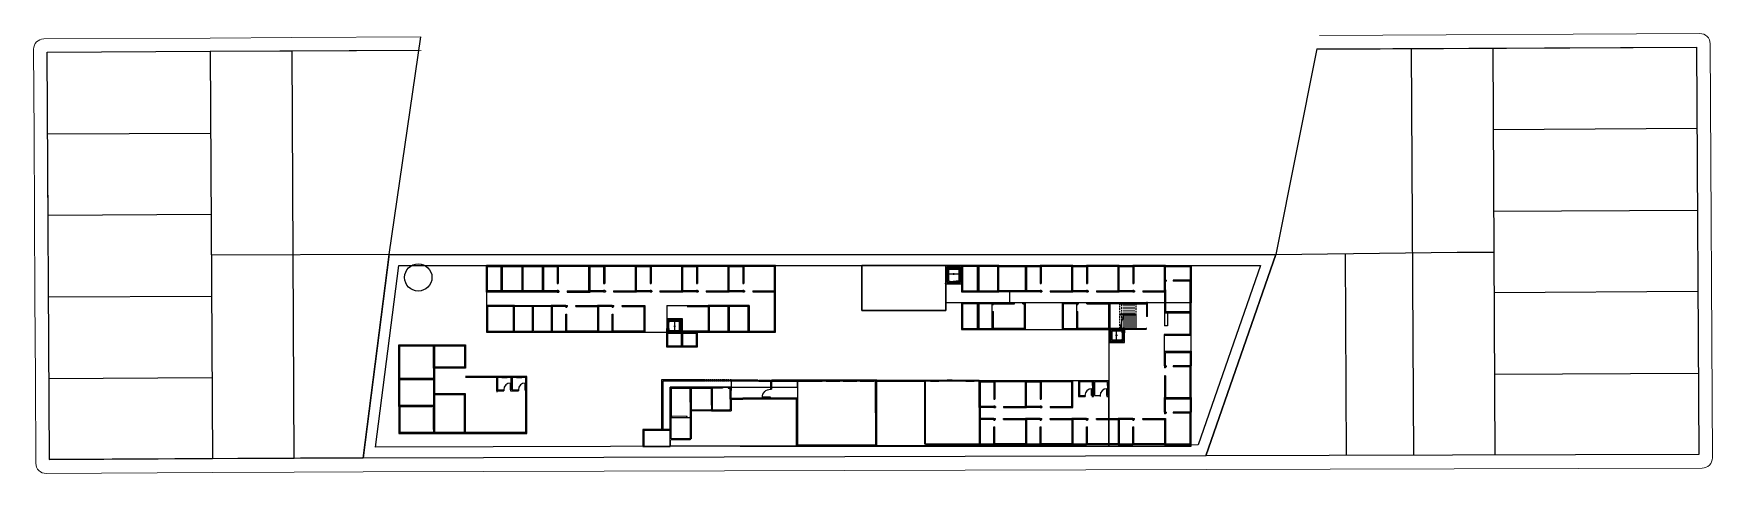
# Model space of a CAD drawing. Header units: centimetres. Extents: x 0 to 779865, y -139216 to 99734.
# Drawn here: x 755247 to 779865, y 9303 to 15760 of the extents above; entities that cross this region are included whole.
import ezdxf

# ---------------------------------------------------------------- set-up
doc = ezdxf.new("R2010")
doc.units = ezdxf.units.CM
doc.header["$LTSCALE"] = 4
for name, pattern in [('DASHED2', [9.525, 6.35, -3.175]), ('HIDDEN', [9.525, 6.35, -3.175]), ('LTYPE_4', [112.5, 56.25, -56.25]), ('LTYPE_6', [168.75, 112.5, -28.125, 0, -28.125])]:
    doc.linetypes.add(name, pattern=pattern)
for name, color, linetype in [('0.1', 1, 'Continuous'), ('0.2', 2, 'Continuous'), ('0.4', 4, 'Continuous'), ('0.6', 6, 'Continuous'), ('02-CONT', 2, 'Continuous'), ('04', 254, 'Continuous'), ('08', 8, 'Continuous'), ('ALINHAMENTO', 3, 'Continuous'), ('LIMITE-L', 7, 'Continuous')]:
    doc.layers.add(name, color=color, linetype=linetype)
doc.layers.add('K-ALINHAMENTO', color=10, linetype='Continuous', lineweight=9)
doc.layers.add('P-MEIOFIO', color=171, linetype='Continuous', lineweight=9)

# ---------------------------------------------------------------- blocks, each defined once
blk = doc.blocks.new('1_00e-flat-4')
at = {"color": 1}
blk.add_arc((28, -52), 100, 90, 180, dxfattribs=at)
at = {"layer": '02-CONT'}
blk.add_lwpolyline([(28, -52), (25, -52), (25, 48), (28, 48)], close=True, dxfattribs=at)

msp = doc.modelspace()

# ---------------------------------------------------------------- linework, layer by layer
at = {"color": 1}
msp.add_lwpolyline([(774062.822, 15530.51), (779632.605, 15560.88), (779665.21, 9581.124), (772442.25, 9561.378)], dxfattribs=at)
at = {"color": 1, "ltscale": 0.05}
msp.add_lwpolyline([(771231.62, 11630.363), (771207.458, 11554.875), (771216.65, 11547.066), (771196.629, 11553.466), (771204.727, 11546.331), (771181.966, 11430.122)], dxfattribs=at)
at = {"layer": '0.1'}
for p, q in [((764531.464, 11767.259), (764531.464, 11377.259)), ((764531.464, 11767.259), (764831.464, 11767.259)), ((764831.464, 11767.259), (765136.454, 11767.259)), ((764831.464, 11752.259), (765136.454, 11752.259)), ((771416.639, 11641.95), (771176.639, 11641.95)), ((771416.639, 11626.95), (771176.639, 11626.95)), ((771831.639, 11662.276), (771831.639, 11471.101)), ((771876.639, 11662.276), (771876.639, 11471.101)), ((762371.294, 11392.209), (762491.294, 11392.209)), ((762371.294, 11377.209), (762561.294, 11377.209)), ((762646.294, 11392.209), (762766.294, 11392.209)), ((762646.294, 11377.209), (762836.294, 11377.209)), ((764531.464, 11531.759), (764531.464, 11379.759)), ((764745.806, 11542.259), (764745.806, 11442.259)), ((771241.639, 11263.483), (771241.639, 11415.483)), ((771876.639, 11471.101), (771831.639, 11471.101)), ((762481.429, 10727.129), (761581.429, 10727.129)), ((762481.429, 10712.129), (761581.429, 10712.129)), ((762191.499, 10725.49), (762111.499, 10725.49)), ((762111.499, 10710.49), (762191.499, 10710.49)), ((762406.499, 10725.49), (762326.499, 10725.49)), ((762326.499, 10710.49), (762406.499, 10710.49)), ((762481.608, 9891.689), (762481.463, 10725.49)), ((765094.274, 10658.6), (764476.274, 10658.6)), ((765074.274, 10658.6), (765074.274, 10678.6)), ((765094.274, 10658.6), (765094.274, 10678.6)), ((765104.274, 10658.6), (765104.274, 10678.6)), ((765124.274, 10658.6), (765104.274, 10658.6)), ((765124.274, 10658.6), (765124.274, 10678.6)), ((765134.274, 10658.6), (765134.274, 10678.6)), ((765154.274, 10658.6), (765134.274, 10658.6)), ((765154.274, 10658.6), (765154.274, 10678.6)), ((765164.274, 10658.6), (765164.274, 10678.6)), ((765184.274, 10658.6), (765164.274, 10658.6)), ((765184.274, 10658.6), (765184.274, 10678.6)), ((765194.274, 10658.6), (765194.274, 10678.6)), ((765214.274, 10658.6), (765194.274, 10658.6)), ((765214.274, 10658.6), (765214.274, 10678.6)), ((765224.274, 10658.6), (765224.274, 10678.6)), ((765244.274, 10658.6), (765224.274, 10658.6)), ((765244.274, 10658.6), (765244.274, 10678.6)), ((765254.274, 10658.6), (765254.274, 10678.6)), ((765274.274, 10658.6), (765254.274, 10658.6)), ((765274.274, 10658.6), (765274.274, 10678.6)), ((765284.274, 10658.6), (765284.274, 10678.6)), ((765304.274, 10658.6), (765284.274, 10658.6)), ((765304.274, 10658.6), (765304.274, 10678.6)), ((765314.274, 10658.6), (765314.274, 10678.6)), ((765334.274, 10658.6), (765314.274, 10658.6)), ((765334.274, 10658.6), (765334.274, 10678.6)), ((765344.274, 10658.6), (765344.274, 10678.6)), ((765384.274, 10658.6), (765344.274, 10658.6)), ((765364.274, 10658.6), (765364.274, 10678.6)), ((765364.274, 10658.6), (765364.274, 10678.6)), ((765384.274, 10658.6), (765384.274, 10678.6)), ((765394.274, 10658.6), (765394.274, 10678.6)), ((765414.274, 10658.6), (765394.274, 10658.6)), ((765414.274, 10658.6), (765414.274, 10678.6)), ((765424.274, 10658.6), (765424.274, 10678.6)), ((765444.274, 10658.6), (765424.274, 10658.6)), ((765444.274, 10658.6), (765444.274, 10678.6)), ((765454.274, 10658.6), (765454.274, 10678.6)), ((765474.274, 10658.6), (765454.274, 10658.6)), ((765474.274, 10658.6), (765474.274, 10678.6)), ((766809.973, 10673.518), (766068.661, 10673.518)), ((766068.661, 10658.518), (766809.973, 10658.518)), ((767069.973, 10673.518), (766869.973, 10673.518)), ((766869.973, 10658.518), (767069.973, 10658.518)), ((767319.973, 10673.518), (767119.973, 10673.518)), ((767119.973, 10658.518), (767319.973, 10658.518)), ((767569.973, 10673.518), (767369.973, 10673.518)), ((767369.973, 10658.518), (767569.973, 10658.518)), ((768399.139, 10673.518), (768519.139, 10673.518)), ((768399.139, 10658.518), (768519.139, 10658.518)), ((768569.139, 10673.518), (768869.139, 10673.518)), ((768869.139, 10658.518), (768569.139, 10658.518)), ((768919.139, 10673.518), (769039.139, 10673.518)), ((768919.139, 10658.518), (769039.139, 10658.518)), ((770774.639, 10595.776), (770774.639, 10495.776)), ((770789.639, 10495.776), (770789.639, 10595.776)), ((770996.639, 10595.776), (770996.639, 10495.776)), ((771011.639, 10495.776), (771011.639, 10595.776)), ((762466.608, 9891.686), (762466.499, 10515.49)), ((765474.274, 10568.6), (764579.469, 10568.6)), ((765200.634, 10462.518), (765185.634, 10462.518)), ((761109, 9946.689), (761109, 10246.689)), ((761124, 10246.689), (761124, 9946.689)), ((760601.593, 9906.689), (762481.608, 9906.689)), ((760601.594, 9891.689), (762481.608, 9891.689)), ((764594.469, 9814.572), (764594.469, 9884.572)), ((764579.469, 9789.556), (764579.469, 9719.556))]:
    msp.add_line(p, q, dxfattribs=at)
at = {"layer": '0.1', "linetype": 'HIDDEN'}
for p, q in [((771176.639, 11626.95), (771176.639, 11791.95)), ((771176.639, 11431.95), (771176.639, 11626.95)), ((771206.639, 11641.95), (771206.639, 11791.95)), ((771206.639, 11550.266), (771206.639, 11626.95)), ((771236.639, 11641.95), (771236.639, 11791.95)), ((771266.639, 11641.95), (771266.639, 11791.95)), ((771296.639, 11641.95), (771296.639, 11791.95)), ((771326.639, 11641.95), (771326.639, 11791.95)), ((771356.639, 11641.95), (771356.639, 11791.95)), ((771386.639, 11641.95), (771386.639, 11791.95)), ((771416.639, 11626.95), (771416.639, 11791.95))]:
    msp.add_line(p, q, dxfattribs=at)
at = {"layer": '0.1'}
for points in [[(762726.464, 11966.414), (762103.519, 11966.414), (762103.519, 12356.414), (762726.464, 12356.414)], [(762711.464, 11981.414), (762118.519, 11981.414), (762118.519, 12341.414), (762711.464, 12341.414)], [(765446.454, 11767.259), (765136.454, 11767.259), (765136.454, 11377.259), (765446.454, 11377.259)], [(765431.454, 11752.259), (765151.454, 11752.259), (765151.454, 11392.259), (765431.454, 11392.259)], [(765741.454, 11767.259), (765431.454, 11767.259), (765431.454, 11377.259), (765741.454, 11377.259)], [(765726.454, 11752.259), (765446.454, 11752.259), (765446.454, 11392.259), (765726.454, 11392.259)], [(764531.464, 11377.259), (764761.464, 11377.259), (764761.464, 11155.259), (764531.464, 11155.259)], [(764546.464, 11362.259), (764746.464, 11362.259), (764746.464, 11170.259), (764546.464, 11170.259)], [(764746.464, 11377.259), (764976.464, 11377.259), (764976.464, 11155.259), (764746.464, 11155.259)], [(764761.464, 11362.259), (764961.464, 11362.259), (764961.464, 11170.259), (764761.464, 11170.259)]]:
    msp.add_lwpolyline(points, close=True, dxfattribs=at)
for points in [[(765726.454, 11767.259), (765726.454, 11377.259), (766126.464, 11377.259), (766126.464, 12357.129)], [(765741.454, 11767.259), (765741.454, 11392.259), (766111.464, 11392.259), (766111.464, 12342.129)], [(768674.626, 12087.129), (768826.626, 12087.129)], [(765476.153, 10238.6), (765476.153, 10248.6)]]:
    msp.add_lwpolyline(points, dxfattribs=at)
at = {"layer": '0.2'}
for p, q in [((771236.639, 11431.95), (771236.639, 11626.95)), ((771266.639, 11431.95), (771266.639, 11626.95)), ((771296.639, 11431.95), (771296.639, 11626.95)), ((771326.639, 11431.95), (771326.639, 11626.95)), ((771356.639, 11431.95), (771356.639, 11626.95)), ((771386.639, 11431.95), (771386.639, 11626.95)), ((771416.639, 11431.95), (771416.639, 11626.95)), ((771206.639, 11431.95), (771206.639, 11550.266)), ((767069.973, 10667.518), (766869.973, 10667.518)), ((766869.973, 10664.518), (767069.973, 10664.518)), ((767319.973, 10667.518), (767119.973, 10667.518)), ((767119.973, 10664.518), (767319.973, 10664.518)), ((767569.973, 10667.518), (767369.973, 10667.518)), ((767369.973, 10664.518), (767569.973, 10664.518)), ((768399.139, 10667.518), (768519.139, 10667.518)), ((768399.139, 10664.518), (768519.139, 10664.518)), ((768919.139, 10667.518), (769039.139, 10667.518)), ((768919.139, 10664.518), (769039.139, 10664.518)), ((764194.469, 9701.556), (764579.469, 9701.556)), ((764194.469, 9699.556), (764579.469, 9699.556))]:
    msp.add_line(p, q, dxfattribs=at)
at = {"layer": '0.2', "linetype": 'DASHED2'}
for p, q in [((762371.294, 11386.209), (762491.294, 11386.209)), ((762371.294, 11383.209), (762491.294, 11383.209)), ((762646.294, 11386.209), (762766.294, 11386.209)), ((762646.294, 11383.209), (762766.294, 11383.209)), ((762191.499, 10719.49), (762111.499, 10719.49)), ((762111.499, 10716.49), (762191.499, 10716.49)), ((762406.499, 10719.49), (762326.499, 10719.49)), ((762326.499, 10716.49), (762406.499, 10716.49)), ((770780.639, 10595.776), (770780.639, 10495.776)), ((770783.639, 10495.776), (770783.639, 10595.776)), ((771002.639, 10595.776), (771002.639, 10495.776)), ((771005.639, 10495.776), (771005.639, 10595.776)), ((765649.274, 10403.518), (766009.274, 10403.518)), ((766009.274, 10400.518), (765649.274, 10400.518)), ((761115, 9946.689), (761115, 10246.689)), ((761118, 10246.689), (761118, 9946.689)), ((764585.469, 9884.572), (764585.469, 9814.572)), ((764588.469, 9814.572), (764588.469, 9884.572))]:
    msp.add_line(p, q, dxfattribs=at)
at = {"layer": '0.2'}
for points in [[(766509.973, 10668.518), (766609.973, 10668.518), (766609.973, 10673.518), (766509.973, 10673.518)], [(766709.973, 10668.518), (766609.973, 10668.518), (766609.973, 10673.518), (766709.973, 10673.518)], [(766809.973, 10663.518), (766709.973, 10663.518), (766709.973, 10668.518), (766809.973, 10668.518)], [(768569.139, 10663.518), (768644.139, 10663.518), (768644.139, 10668.518), (768569.139, 10668.518)], [(768644.139, 10668.518), (768719.139, 10668.518), (768719.139, 10673.518), (768644.139, 10673.518)], [(768794.139, 10668.518), (768719.139, 10668.518), (768719.139, 10673.518), (768794.139, 10673.518)], [(768869.139, 10663.518), (768794.139, 10663.518), (768794.139, 10668.518), (768869.139, 10668.518)]]:
    msp.add_lwpolyline(points, close=True, dxfattribs=at)
at = {"layer": '0.4'}
for p, q in [((769558.32, 11966.771), (769558.32, 11806.95)), ((768854.126, 11806.95), (768624.126, 11806.95)), ((765136.454, 11392.259), (764531.464, 11392.259)), ((765136.454, 11377.259), (764531.464, 11377.259)), ((769785.598, 11416.95), (770331.639, 11416.95)), ((771011.639, 11416.95), (771011.639, 10660.776)), ((771826.386, 11341.101), (771826.386, 11095.776)), ((767609.973, 10673.518), (768311.639, 10673.518)), ((767609.973, 10658.518), (768311.639, 10658.518)), ((769991.639, 10660.776), (769126.639, 10660.776)), ((769126.639, 10660.776), (769126.639, 10632.372)), ((771011.639, 10660.776), (770486.639, 10660.776))]:
    msp.add_line(p, q, dxfattribs=at)
for points in [[(762118.545, 12356.414), (762118.529, 11966.414), (761888.529, 11966.414), (761888.545, 12356.414)], [(762103.545, 12341.414), (762103.529, 11981.414), (761903.529, 11981.414), (761903.545, 12341.414)], [(768624.126, 12357.133), (767394.126, 12357.133), (767394.126, 11697.133), (768624.126, 11697.133)], [(769105.598, 11966.843), (769105.598, 12357.129), (768854.126, 12357.129), (768854.126, 11966.843)], [(769090.598, 11981.843), (769090.598, 12342.129), (768869.126, 12342.129), (768869.126, 11981.843)], [(769402.328, 11966.843), (769402.328, 12357.129), (769090.598, 12357.129), (769090.598, 11966.843)], [(769387.328, 11981.843), (769387.328, 12342.129), (769105.598, 12342.129), (769105.598, 11981.843)], [(769387.328, 11966.771), (769387.328, 12356.95), (769807.297, 12356.95), (769807.297, 11966.771)], [(769402.328, 11981.771), (769402.328, 12341.95), (769792.297, 12341.95), (769792.297, 11981.771)], [(762301.294, 11767.209), (761888.507, 11767.209), (761888.507, 11377.209), (762301.294, 11377.209)], [(762286.294, 11752.209), (761903.507, 11752.209), (761903.507, 11392.209), (762286.294, 11392.209)], [(769105.598, 11416.664), (769105.598, 11806.95), (768854.126, 11806.95), (768854.126, 11416.664)], [(769090.598, 11431.664), (769090.598, 11791.95), (768869.126, 11791.95), (768869.126, 11431.664)], [(760601.568, 11191.689), (761123.973, 11191.689), (761123.973, 10681.689), (760601.568, 10681.689)], [(760616.568, 11176.689), (761108.973, 11176.689), (761108.973, 10696.689), (760616.568, 10696.689)], [(761109.193, 11191.689), (761581.507, 11191.689), (761581.507, 10846.689), (761109.193, 10846.689)], [(761124.193, 11176.689), (761566.507, 11176.689), (761566.507, 10861.689), (761124.193, 10861.689)], [(760601.568, 10696.689), (761123.973, 10696.689), (761123.973, 10286.689), (760601.568, 10286.689)], [(760616.568, 10681.689), (761108.973, 10681.689), (761108.973, 10301.689), (760616.568, 10301.689)], [(761109, 9891.689), (761579, 9891.689), (761579, 10471.689), (761109, 10471.689)], [(761124, 9906.689), (761564, 9906.689), (761564, 10456.689), (761124, 10456.689)]]:
    msp.add_lwpolyline(points, close=True, dxfattribs=at)
msp.add_circle((760888.644, 12180.657), 200.338, dxfattribs=at)
at = {"layer": '0.6'}
for p, q in [((762407.491, 12341.414), (762407.491, 11981.414)), ((762414.991, 12341.414), (762414.991, 11981.414)), ((762422.491, 12341.414), (762422.491, 11981.414)), ((762926.464, 12091.414), (762941.464, 12091.414)), ((763606.464, 12091.593), (763621.464, 12091.593)), ((764286.464, 12091.771), (764301.464, 12091.771)), ((764966.464, 12091.95), (764981.464, 12091.95)), ((765646.464, 12092.129), (765661.464, 12092.129)), ((770007.297, 12091.95), (770022.297, 12091.95)), ((770687.297, 12091.95), (770702.297, 12091.95)), ((771367.297, 12091.95), (771382.297, 12091.95)), ((771846.719, 12116.95), (771831.719, 12116.95)), ((771856.719, 12141.95), (771856.719, 12126.95)), ((771956.719, 12141.95), (771956.719, 12126.95)), ((762926.464, 11991.414), (762941.464, 11991.414)), ((762951.464, 11981.414), (762951.464, 11966.414)), ((763071.464, 11981.414), (763071.464, 11966.414)), ((763606.464, 11991.593), (763621.464, 11991.593)), ((763631.464, 11981.593), (763631.464, 11966.593)), ((763751.464, 11981.593), (763751.464, 11966.593)), ((764286.464, 11991.771), (764301.464, 11991.771)), ((764311.464, 11981.771), (764311.464, 11966.771)), ((764431.464, 11981.771), (764431.464, 11966.771)), ((764966.464, 11991.95), (764981.464, 11991.95)), ((764991.464, 11981.95), (764991.464, 11966.95)), ((765111.464, 11981.95), (765111.464, 11966.95)), ((765646.464, 11992.129), (765661.464, 11992.129)), ((765671.464, 11982.129), (765671.464, 11967.129)), ((765791.464, 11982.129), (765791.464, 11967.129)), ((770007.297, 11991.95), (770022.297, 11991.95)), ((770032.297, 11981.95), (770032.297, 11966.95)), ((770152.297, 11981.95), (770152.297, 11966.95)), ((770687.297, 11991.95), (770702.297, 11991.95)), ((770712.297, 11981.95), (770712.297, 11966.95)), ((770832.297, 11981.95), (770832.297, 11966.95)), ((771367.297, 11991.95), (771382.297, 11991.95)), ((771392.297, 11981.95), (771392.297, 11966.95)), ((771512.297, 11981.95), (771512.297, 11966.95)), ((771846.719, 11996.95), (771831.719, 11996.95)), ((762586.294, 11752.209), (762586.294, 11767.209)), ((763051.423, 11742.209), (763066.423, 11742.209)), ((763051.423, 11642.209), (763066.423, 11642.209)), ((763076.423, 11752.209), (763076.423, 11767.209)), ((763196.423, 11752.209), (763196.423, 11767.209)), ((763731.423, 11742.209), (763746.423, 11742.209)), ((763731.423, 11642.209), (763746.423, 11642.209)), ((763756.423, 11752.209), (763756.423, 11767.209)), ((763876.423, 11752.209), (763876.423, 11767.209)), ((769305.598, 11781.95), (769320.598, 11781.95)), ((769305.598, 11681.95), (769320.598, 11681.95)), ((769632.559, 11791.95), (769632.559, 11806.95)), ((769752.559, 11791.95), (769752.559, 11806.95)), ((770546.639, 11781.95), (770561.639, 11781.95)), ((770546.639, 11681.95), (770561.639, 11681.95)), ((770571.639, 11791.95), (770571.639, 11806.95)), ((770691.639, 11791.95), (770691.639, 11806.95)), ((764546.464, 11377.259), (764726.464, 11377.259)), ((771226.639, 11417.983), (771046.639, 11417.983)), ((771846.639, 10855.776), (771831.639, 10855.776)), ((771856.639, 10880.776), (771856.639, 10865.776)), ((771956.639, 10880.776), (771956.639, 10865.776)), ((762111.499, 10710.49), (762111.499, 10725.49)), ((762191.499, 10710.49), (762191.499, 10725.49)), ((762326.499, 10710.49), (762326.499, 10725.49)), ((762406.499, 10710.49), (762406.499, 10725.49)), ((765884.274, 10658.518), (765869.274, 10658.518)), ((766809.973, 10658.518), (766809.973, 10673.518)), ((766869.973, 10658.518), (766869.973, 10673.518)), ((767069.973, 10658.518), (767069.973, 10673.518)), ((767119.973, 10658.518), (767119.973, 10673.518)), ((767319.973, 10658.518), (767319.973, 10673.518)), ((767369.973, 10658.518), (767369.973, 10673.518)), ((770996.639, 10595.776), (771011.639, 10595.776)), ((771846.639, 10735.776), (771831.639, 10735.776)), ((762036.499, 10505.49), (762051.499, 10505.49)), ((762141.499, 10530.49), (762141.499, 10515.49)), ((762241.499, 10530.49), (762241.499, 10515.49)), ((762356.499, 10530.49), (762356.499, 10515.49)), ((762456.499, 10530.49), (762456.499, 10515.49)), ((764876.274, 10348.6), (764891.274, 10348.6)), ((765186.274, 10348.6), (765201.274, 10348.6)), ((765349.274, 10568.6), (765349.274, 10553.6)), ((765429.887, 10568.6), (765429.887, 10553.6)), ((765449.274, 10568.6), (765449.274, 10553.6)), ((765459.274, 10394.518), (765474.274, 10394.518)), ((765649.274, 10409.518), (765649.274, 10394.518)), ((766053.661, 10539.518), (766068.661, 10539.518)), ((769326.639, 10395.776), (769341.639, 10395.776)), ((770006.639, 10395.776), (770021.639, 10395.776)), ((770664.639, 10445.776), (770664.639, 10430.776)), ((770774.639, 10495.776), (770789.639, 10495.776)), ((770886.639, 10445.776), (770886.639, 10430.776)), ((770986.639, 10445.776), (770986.639, 10430.776)), ((770996.639, 10495.776), (771011.639, 10495.776)), ((761099, 10286.689), (761099, 10301.689)), ((761099, 10286.689), (761099, 10301.689)), ((761109, 10246.689), (761124, 10246.689)), ((764592.663, 10141.518), (764592.663, 10126.518)), ((764592.663, 10126.518), (764592.663, 10141.518)), ((764829.469, 10124.572), (764829.469, 10139.572)), ((765188.153, 10238.6), (765188.153, 10223.6)), ((765282.153, 10238.6), (765282.153, 10223.6)), ((765282.153, 10238.6), (765282.153, 10223.6)), ((765461.153, 10248.6), (765476.153, 10248.6)), ((769326.639, 10295.776), (769341.639, 10295.776)), ((769351.639, 10285.776), (769351.639, 10270.776)), ((769351.639, 10095.776), (769351.639, 10110.776)), ((769471.639, 10285.776), (769471.639, 10270.776)), ((769471.639, 10095.776), (769471.639, 10110.776)), ((770006.639, 10295.776), (770021.639, 10295.776)), ((770031.639, 10285.776), (770031.639, 10270.776)), ((770031.639, 10095.776), (770031.639, 10110.776)), ((770151.639, 10285.776), (770151.639, 10270.776)), ((770151.639, 10095.776), (770151.639, 10110.776)), ((770711.639, 10095.776), (770711.639, 10110.776)), ((770831.639, 10095.776), (770831.639, 10110.776)), ((771391.639, 10095.776), (771391.639, 10110.776)), ((771511.639, 10095.776), (771511.639, 10110.776)), ((771846.639, 10175.776), (771831.639, 10175.776)), ((771856.639, 10200.776), (771856.639, 10185.776)), ((771956.639, 10200.776), (771956.639, 10185.776)), ((761109, 9946.689), (761124, 9946.689)), ((764594.469, 9884.572), (764579.469, 9884.572)), ((769326.639, 10085.776), (769341.639, 10085.776)), ((769326.639, 9985.776), (769341.639, 9985.776)), ((770006.639, 10085.776), (770021.639, 10085.776)), ((770006.639, 9985.776), (770021.639, 9985.776)), ((770686.639, 10085.776), (770701.639, 10085.776)), ((770686.639, 9985.776), (770701.639, 9985.776)), ((771366.639, 10085.776), (771381.639, 10085.776)), ((771366.639, 9985.776), (771381.639, 9985.776)), ((771846.639, 10055.776), (771831.639, 10055.776)), ((764194.469, 9714.556), (764194.469, 9699.556)), ((764594.469, 9814.572), (764579.469, 9814.572))]:
    msp.add_line(p, q, dxfattribs=at)
at = {"layer": '0.6', "lineweight": 9}
for p, q in [((771566.639, 11816.95), (771581.639, 11816.95)), ((771566.639, 11606.95), (771581.639, 11606.95)), ((762371.294, 11392.209), (762371.294, 11377.209)), ((762491.294, 11392.209), (762491.294, 11377.209)), ((762646.294, 11392.209), (762646.294, 11377.209)), ((762766.294, 11392.209), (762766.294, 11377.209)), ((771226.639, 11442.983), (771241.639, 11442.983)), ((768399.139, 10658.518), (768399.139, 10673.518)), ((768519.139, 10658.518), (768519.139, 10673.518)), ((768569.139, 10658.518), (768569.139, 10673.518)), ((768869.139, 10658.518), (768869.139, 10673.518)), ((768919.139, 10658.518), (768919.139, 10673.518)), ((769039.139, 10658.518), (769039.139, 10673.518)), ((769126.639, 10140.812), (769111.639, 10140.812)), ((769126.639, 10140.812), (769111.639, 10140.812))]:
    msp.add_line(p, q, dxfattribs=at)
at = {"layer": '0.6'}
for points in [[(762926.464, 11966.414), (762711.464, 11966.414), (762711.464, 12356.414), (762926.464, 12356.414)], [(762926.464, 11981.414), (762726.464, 11981.414), (762726.464, 12341.414), (762926.464, 12341.414)], [(763071.464, 11966.414), (763406.464, 11966.414), (763406.464, 12356.414), (762926.464, 12356.414), (762926.464, 12091.414)], [(763071.464, 11981.414), (763391.464, 11981.414), (763391.464, 12341.414), (762941.464, 12341.414), (762941.464, 12091.414)], [(763606.464, 11966.593), (763391.464, 11966.593), (763391.464, 12356.593), (763606.464, 12356.593)], [(763606.464, 11981.593), (763406.464, 11981.593), (763406.464, 12341.593), (763606.464, 12341.593)], [(763751.464, 11966.593), (764086.464, 11966.593), (764086.464, 12356.593), (763606.464, 12356.593), (763606.464, 12091.593)], [(763751.464, 11981.593), (764071.464, 11981.593), (764071.464, 12341.593), (763621.464, 12341.593), (763621.464, 12091.593)], [(764286.464, 11966.771), (764071.464, 11966.771), (764071.464, 12356.771), (764286.464, 12356.771)], [(764286.464, 11981.771), (764086.464, 11981.771), (764086.464, 12341.771), (764286.464, 12341.771)], [(764431.464, 11966.771), (764766.464, 11966.771), (764766.464, 12356.771), (764286.464, 12356.771), (764286.464, 12091.771)], [(764431.464, 11981.771), (764751.464, 11981.771), (764751.464, 12341.771), (764301.464, 12341.771), (764301.464, 12091.771)], [(764966.464, 11966.95), (764751.464, 11966.95), (764751.464, 12356.95), (764966.464, 12356.95)], [(764966.464, 11981.95), (764766.464, 11981.95), (764766.464, 12341.95), (764966.464, 12341.95)], [(765111.464, 11966.95), (765446.464, 11966.95), (765446.464, 12356.95), (764966.464, 12356.95), (764966.464, 12091.95)], [(765111.464, 11981.95), (765431.464, 11981.95), (765431.464, 12341.95), (764981.464, 12341.95), (764981.464, 12091.95)], [(765646.464, 11967.129), (765431.464, 11967.129), (765431.464, 12357.129), (765646.464, 12357.129)], [(765646.464, 11982.129), (765446.464, 11982.129), (765446.464, 12342.129), (765646.464, 12342.129)], [(765791.464, 11967.129), (766126.464, 11967.129), (766126.464, 12357.129), (765646.464, 12357.129), (765646.464, 12092.129)], [(765791.464, 11982.129), (766111.464, 11982.129), (766111.464, 12342.129), (765661.464, 12342.129), (765661.464, 12092.129)], [(768616.626, 12107.129), (768624.126, 12107.129), (768624.126, 12337.129)], [(768826.626, 12087.129), (768854.126, 12087.129), (768854.126, 12357.129), (768624.126, 12357.129)], [(768644.126, 12107.129), (768644.126, 12337.129)], [(768834.126, 12337.129), (768644.126, 12337.129), (768644.126, 12107.129), (768674.626, 12107.129)], [(768826.626, 12107.129), (768834.126, 12107.129), (768834.126, 12337.129)], [(770007.297, 11966.95), (769792.297, 11966.95), (769792.297, 12356.95), (770007.297, 12356.95)], [(770007.297, 11981.95), (769807.297, 11981.95), (769807.297, 12341.95), (770007.297, 12341.95)], [(770152.297, 11966.95), (770487.297, 11966.95), (770487.297, 12356.95), (770007.297, 12356.95), (770007.297, 12091.95)], [(770152.297, 11981.95), (770472.297, 11981.95), (770472.297, 12341.95), (770022.297, 12341.95), (770022.297, 12091.95)], [(770687.297, 11966.95), (770472.297, 11966.95), (770472.297, 12356.95), (770687.297, 12356.95)], [(770687.297, 11981.95), (770487.297, 11981.95), (770487.297, 12341.95), (770687.297, 12341.95)], [(770832.297, 11966.95), (771167.297, 11966.95), (771167.297, 12356.95), (770687.297, 12356.95), (770687.297, 12091.95)], [(770832.297, 11981.95), (771152.297, 11981.95), (771152.297, 12341.95), (770702.297, 12341.95), (770702.297, 12091.95)], [(771367.297, 11966.95), (771152.297, 11966.95), (771152.297, 12356.95), (771367.297, 12356.95)], [(771367.297, 11981.95), (771167.297, 11981.95), (771167.297, 12341.95), (771367.297, 12341.95)], [(771512.297, 11966.95), (771847.297, 11966.95), (771847.297, 12356.95), (771367.297, 12356.95), (771367.297, 12091.95)], [(771512.297, 11981.95), (771832.297, 11981.95), (771832.297, 12341.95), (771382.297, 12341.95), (771382.297, 12091.95)], [(771831.719, 12141.95), (771831.719, 12356.95), (772221.719, 12356.95), (772221.719, 12141.95)], [(771846.719, 12141.95), (771846.719, 12341.95), (772206.719, 12341.95), (772206.719, 12141.95)], [(768616.626, 12087.129), (768644.126, 12087.129)], [(768624.126, 12087.129), (768674.626, 12087.129)], [(771856.719, 12141.95), (771831.719, 12141.95), (771831.719, 12116.95)], [(771831.719, 11996.95), (771831.719, 11661.95), (772221.719, 11661.95), (772221.719, 12141.95), (771956.719, 12141.95)], [(771856.719, 12126.95), (771846.719, 12126.95), (771846.719, 12116.95)], [(771846.719, 11996.95), (771846.719, 11676.95), (772206.719, 11676.95), (772206.719, 12126.95), (771956.719, 12126.95)], [(762926.464, 11991.414), (762926.464, 11966.414), (762951.464, 11966.414)], [(762941.464, 11991.414), (762941.464, 11981.414), (762951.464, 11981.414)], [(763606.464, 11991.593), (763606.464, 11966.593), (763631.464, 11966.593)], [(763621.464, 11991.593), (763621.464, 11981.593), (763631.464, 11981.593)], [(764286.464, 11991.771), (764286.464, 11966.771), (764311.464, 11966.771)], [(764301.464, 11991.771), (764301.464, 11981.771), (764311.464, 11981.771)], [(764966.464, 11991.95), (764966.464, 11966.95), (764991.464, 11966.95)], [(764981.464, 11991.95), (764981.464, 11981.95), (764991.464, 11981.95)], [(765646.464, 11992.129), (765646.464, 11967.129), (765671.464, 11967.129)], [(765661.464, 11992.129), (765661.464, 11982.129), (765671.464, 11982.129)], [(770007.297, 11991.95), (770007.297, 11966.95), (770032.297, 11966.95)], [(770022.297, 11991.95), (770022.297, 11981.95), (770032.297, 11981.95)], [(770687.297, 11991.95), (770687.297, 11966.95), (770712.297, 11966.95)], [(770702.297, 11991.95), (770702.297, 11981.95), (770712.297, 11981.95)], [(771367.297, 11991.95), (771367.297, 11966.95), (771392.297, 11966.95)], [(771382.297, 11991.95), (771382.297, 11981.95), (771392.297, 11981.95)], [(771581.639, 11791.95), (771581.639, 11816.95)], [(762561.294, 11767.209), (762586.294, 11767.209)], [(762561.294, 11392.209), (762561.294, 11752.209)], [(763051.423, 11767.209), (762836.423, 11767.209), (762836.423, 11377.209), (763051.423, 11377.209)], [(763051.423, 11752.209), (762851.423, 11752.209), (762851.423, 11392.209), (763051.423, 11392.209)], [(763051.423, 11742.209), (763051.423, 11767.209), (763076.423, 11767.209)], [(763196.423, 11767.209), (763531.423, 11767.209), (763531.423, 11377.209), (763051.423, 11377.209), (763051.423, 11642.209)], [(763066.423, 11742.209), (763066.423, 11752.209), (763076.423, 11752.209)], [(763196.423, 11752.209), (763516.423, 11752.209), (763516.423, 11392.209), (763066.423, 11392.209), (763066.423, 11642.209)], [(763731.423, 11767.209), (763516.423, 11767.209), (763516.423, 11377.209), (763731.423, 11377.209)], [(763731.423, 11752.209), (763531.423, 11752.209), (763531.423, 11392.209), (763731.423, 11392.209)], [(763731.423, 11742.209), (763731.423, 11767.209), (763756.423, 11767.209)], [(763876.423, 11767.209), (764211.423, 11767.209), (764211.423, 11377.209), (763731.423, 11377.209), (763731.423, 11642.209)], [(763746.423, 11742.209), (763746.423, 11752.209), (763756.423, 11752.209)], [(763876.423, 11752.209), (764196.423, 11752.209), (764196.423, 11392.209), (763746.423, 11392.209), (763746.423, 11642.209)], [(764531.464, 11362.259), (764761.464, 11362.259), (764761.464, 11572.259), (764531.464, 11572.259), (764531.464, 11531.759)], [(764761.464, 11572.259), (764531.464, 11572.259), (764531.464, 11531.759)], [(769305.598, 11806.95), (769090.598, 11806.95), (769090.598, 11416.95), (769305.598, 11416.95)], [(769305.598, 11791.95), (769105.598, 11791.95), (769105.598, 11431.95), (769305.598, 11431.95)], [(769305.598, 11781.95), (769305.598, 11806.95), (769632.559, 11806.95)], [(769752.559, 11806.95), (769785.598, 11806.95), (769785.598, 11416.95), (769305.598, 11416.95), (769305.598, 11781.95)], [(769320.598, 11781.95), (769320.598, 11791.95), (769632.559, 11791.95)], [(769752.559, 11791.95), (769770.598, 11791.95), (769770.598, 11431.95), (769320.598, 11431.95), (769320.598, 11681.95)], [(770546.639, 11806.95), (770331.639, 11806.95), (770331.639, 11416.95), (770546.639, 11416.95)], [(770546.639, 11791.95), (770346.639, 11791.95), (770346.639, 11431.95), (770546.639, 11431.95)], [(770546.639, 11781.95), (770546.639, 11806.95), (770571.639, 11806.95)], [(770691.639, 11806.95), (771026.639, 11806.95), (771026.639, 11416.95), (770546.639, 11416.95), (770546.639, 11781.95)], [(770561.639, 11781.95), (770561.639, 11791.95), (770571.639, 11791.95)], [(770691.639, 11791.95), (771011.639, 11791.95), (771011.639, 11431.95), (770561.639, 11431.95), (770561.639, 11681.95)], [(771164.639, 11791.95), (771566.639, 11791.95)], [(772221.588, 11238.239), (772221.588, 11676.95), (771831.639, 11677.575)], [(771831.639, 11677.252), (771831.639, 11662.252)], [(772206.588, 11340.8), (772206.588, 11661.974), (771831.639, 11662.575)], [(772003.639, 11662.252), (771831.639, 11662.252)], [(772046.639, 11677.252), (771846.639, 11677.252)], [(772221.588, 11676.95), (772061.639, 11677.252)], [(764531.464, 11379.759), (764531.464, 11362.259)], [(764746.464, 11537.659), (764746.464, 11557.259), (764546.464, 11557.259), (764546.464, 11531.759)], [(764546.464, 11379.759), (764546.464, 11377.259), (764746.464, 11377.259)], [(764706.864, 11377.259), (764701.864, 11377.259)], [(764746.464, 11557.259), (764746.464, 11377.259)], [(771226.639, 11432.983), (771026.639, 11432.983)], [(771226.639, 11415.483), (771226.639, 11417.983), (771026.639, 11417.983)], [(771066.239, 11417.983), (771071.239, 11417.983)], [(771241.639, 11415.483), (771241.639, 11432.983)], [(772206.564, 11325.8), (771826.362, 11326.101)], [(772206.588, 11340.8), (771826.386, 11341.101)], [(772221.588, 9720.776), (772221.588, 11449.146), (772219.588, 11449.146)], [(771011.639, 11222.983), (771241.639, 11222.983), (771241.639, 11263.483)], [(771026.639, 11257.583), (771026.639, 11237.983), (771226.639, 11237.983), (771226.639, 11263.483)], [(771831.639, 10880.776), (771831.639, 11095.776), (772221.639, 11095.776), (772221.639, 10880.776)], [(771846.639, 10880.776), (771846.639, 11080.776), (772206.639, 11080.776), (772206.639, 10880.776)], [(771856.639, 10880.776), (771831.639, 10880.776), (771831.639, 10855.776)], [(771831.639, 10735.776), (771831.639, 10400.776), (772221.639, 10400.776), (772221.639, 10880.776), (771956.639, 10880.776)], [(771856.639, 10865.776), (771846.639, 10865.776), (771846.639, 10855.776)], [(771846.639, 10735.776), (771846.639, 10415.776), (772206.639, 10415.776), (772206.639, 10865.776), (771956.639, 10865.776)], [(762111.499, 10725.49), (762036.499, 10725.49)], [(762036.499, 10710.49), (762036.499, 10515.49)], [(762111.499, 10710.49), (762051.499, 10710.49), (762051.499, 10530.49), (762141.499, 10530.49)], [(762051.499, 10530.49), (762051.499, 10710.49)], [(762266.499, 10725.49), (762191.499, 10725.49)], [(762241.499, 10530.49), (762251.499, 10530.49), (762251.499, 10710.49), (762191.499, 10710.49)], [(762326.499, 10725.49), (762251.499, 10725.49)], [(762251.499, 10710.49), (762251.499, 10530.49)], [(762326.499, 10710.49), (762266.499, 10710.49), (762266.499, 10530.49), (762356.499, 10530.49)], [(762266.499, 10530.49), (762266.499, 10710.49)], [(762481.499, 10725.49), (762406.499, 10725.49)], [(762456.499, 10530.49), (762466.499, 10530.49), (762466.499, 10710.49), (762406.499, 10710.49)], [(762466.499, 10710.49), (762466.499, 10530.49)], [(762481.499, 10515.49), (762481.499, 10710.49)], [(765094.274, 10678.6), (764456.274, 10678.6), (764456.274, 9949.556)], [(764476.274, 10658.6), (764476.274, 9949.556)], [(765124.274, 10678.6), (765104.274, 10678.6)], [(765154.274, 10678.6), (765134.274, 10678.6)], [(765184.274, 10678.6), (765164.274, 10678.6)], [(765214.274, 10678.6), (765194.274, 10678.6)], [(765244.274, 10678.6), (765224.274, 10678.6)], [(765274.274, 10678.6), (765254.274, 10678.6)], [(765304.274, 10678.6), (765284.274, 10678.6)], [(765334.274, 10678.6), (765314.274, 10678.6)], [(765384.274, 10678.6), (765344.274, 10678.6)], [(765414.274, 10678.6), (765394.274, 10678.6)], [(765444.274, 10678.6), (765424.274, 10678.6)], [(765474.274, 10678.6), (765454.274, 10678.6)], [(765869.274, 10673.6), (765474.274, 10673.6)], [(765869.274, 10658.518), (765869.274, 10658.6), (765474.274, 10658.6), (765474.274, 10519.518)], [(765884.274, 10673.518), (765884.274, 10673.6)], [(765884.274, 10673.6), (765884.274, 10673.518), (766053.661, 10673.518)], [(765884.274, 10658.518), (766053.661, 10658.518)], [(766053.661, 10658.518), (766053.661, 10539.518)], [(766068.661, 10673.518), (766068.661, 10539.518)], [(766447.54, 9707.842), (767610.443, 9707.842), (767609.973, 10673.518), (767569.973, 10673.518)], [(766447.54, 9722.842), (767595.443, 9722.842), (767594.973, 10658.518), (767569.973, 10658.518)], [(766869.973, 10673.518), (766809.973, 10673.518)], [(766869.973, 10658.518), (766809.973, 10658.518)], [(767119.973, 10673.518), (767069.973, 10673.518)], [(767119.973, 10658.518), (767069.973, 10658.518)], [(767369.973, 10673.518), (767319.973, 10673.518)], [(767369.973, 10658.518), (767319.973, 10658.518)], [(769326.639, 10270.776), (769111.639, 10270.776), (769111.639, 10660.776), (769326.639, 10660.776)], [(769326.639, 10285.776), (769126.639, 10285.776), (769126.639, 10645.776), (769326.639, 10645.776)], [(769471.639, 10270.776), (769806.639, 10270.776), (769806.639, 10660.776), (769326.639, 10660.776), (769326.639, 10395.776)], [(769471.639, 10285.776), (769791.639, 10285.776), (769791.639, 10645.776), (769341.639, 10645.776), (769341.639, 10395.776)], [(770006.639, 10270.776), (769791.639, 10270.776), (769791.639, 10660.776), (770006.639, 10660.776)], [(770006.639, 10285.776), (769806.639, 10285.776), (769806.639, 10645.776), (770006.639, 10645.776)], [(770151.639, 10270.776), (770486.639, 10270.776), (770486.639, 10660.776), (770006.639, 10660.776), (770006.639, 10395.776)], [(770151.639, 10285.776), (770471.639, 10285.776), (770471.639, 10645.776), (770021.639, 10645.776), (770021.639, 10395.776)], [(770789.639, 10660.776), (770567.639, 10660.776), (770567.639, 10430.776), (770664.639, 10430.776)], [(770789.639, 10595.776), (770789.639, 10660.776), (770567.639, 10660.776)], [(770774.639, 10595.776), (770774.639, 10645.776), (770582.639, 10645.776), (770582.639, 10445.776), (770664.639, 10445.776)], [(770631.486, 10660.776), (770692.986, 10660.776)], [(771011.639, 10595.776), (771011.639, 10660.776), (770789.639, 10660.776)], [(770996.639, 10595.776), (770996.639, 10645.776), (770804.639, 10645.776), (770804.639, 10445.776), (770886.639, 10445.776)], [(770853.486, 10660.776), (770914.986, 10660.776)], [(762051.499, 10515.49), (762141.499, 10515.49)], [(762051.499, 10505.49), (762051.499, 10515.49)], [(762241.499, 10515.49), (762266.499, 10515.49)], [(762251.499, 10515.49), (762356.499, 10515.49)], [(762456.499, 10515.49), (762481.499, 10515.49)], [(764579.469, 10570.546), (764599.469, 10570.546)], [(764579.469, 10570.546), (764579.469, 10570.546), (764579.469, 10111.518)], [(764876.274, 10568.6), (764594.469, 10570.546)], [(764594.469, 10555.546), (764876.274, 10553.6)], [(764876.274, 10348.6), (764876.274, 10553.6), (764594.469, 10555.546), (764594.469, 10126.518), (764876.274, 10124.572), (764876.274, 10134.572)], [(764871.274, 10568.6), (764896.274, 10568.6)], [(764876.274, 10568.6), (764876.274, 10568.6), (764876.274, 9794.572)], [(764876.274, 10458.6), (764876.274, 9809.572)], [(764891.274, 10348.6), (764891.274, 10568.6)], [(765186.274, 10568.6), (764891.274, 10568.6)], [(764891.274, 10553.6), (765186.274, 10553.6)], [(765186.274, 10348.6), (765186.274, 10553.6), (764891.274, 10553.6), (764891.274, 9809.572)], [(765186.274, 10304.518), (765186.274, 10553.6), (765181.274, 10553.6)], [(765349.274, 10568.6), (765186.274, 10568.6)], [(765186.274, 10458.6), (765186.274, 10238.6)], [(765201.274, 10238.6), (765201.274, 10568.6)], [(765201.274, 10304.518), (765201.274, 10553.6)], [(765349.274, 10553.6), (765201.274, 10553.6)], [(765429.887, 10568.6), (765474.274, 10568.6)], [(765429.887, 10553.6), (765474.274, 10553.6)], [(765459.274, 10568.6), (765449.274, 10568.6)], [(765459.274, 10394.518), (765459.274, 10553.6), (765449.274, 10553.6)], [(765459.274, 10553.6), (765459.274, 10394.518)], [(765459.274, 10394.518), (765649.274, 10394.518)], [(765461.153, 10394.518), (765461.153, 10238.6)], [(765474.274, 10578.6), (765474.274, 10568.6)], [(765474.274, 10394.518), (765474.274, 10568.6)], [(765474.274, 10409.518), (765649.274, 10409.518)], [(765476.153, 10394.518), (765476.153, 10223.6)], [(766447.54, 9701.701), (766447.54, 10409.518), (765649.274, 10409.518)], [(766432.54, 9701.701), (766432.54, 10394.518), (765649.274, 10394.518)], [(770764.639, 10445.776), (770774.639, 10445.776), (770774.639, 10495.776)], [(770764.639, 10430.776), (770789.639, 10430.776), (770789.639, 10495.776)], [(770986.639, 10445.776), (770996.639, 10445.776), (770996.639, 10495.776)], [(770986.639, 10430.776), (771011.639, 10430.776), (771011.639, 10495.776)], [(771831.639, 10416.077), (771831.639, 10401.077)], [(771831.639, 10200.776), (771831.639, 10415.776), (772221.639, 10415.776), (772221.639, 10200.776)], [(771846.639, 10200.776), (771846.639, 10400.776), (772206.639, 10400.776), (772206.639, 10200.776)], [(760601.594, 10301.689), (760601.594, 9891.689), (760931.594, 9891.689)], [(760601.594, 10301.689), (760601.594, 10286.689)], [(761074, 10301.689), (760601.594, 10301.689)], [(760616.594, 10286.689), (761089, 10286.689)], [(761099, 10286.689), (760616.594, 10286.689), (760616.594, 9906.689)], [(761099, 10301.689), (761089, 10301.689)], [(761109, 10301.689), (761099, 10301.689)], [(761109, 10286.689), (761099, 10286.689)], [(761109, 10246.689), (761109, 10286.689)], [(764579.469, 9904.572), (764579.469, 10124.572)], [(764829.469, 10139.572), (764592.663, 10141.518)], [(764612.663, 10126.518), (764592.663, 10126.518)], [(764594.469, 9889.572), (764594.469, 10124.572), (764829.469, 10124.572)], [(764829.469, 10139.572), (764814.469, 10139.572)], [(764891.274, 10238.6), (765186.274, 10238.6), (765186.274, 10248.6)], [(765188.153, 10223.6), (764891.274, 10223.6)], [(765188.153, 10223.6), (765282.153, 10223.6)], [(765203.153, 10238.6), (765282.153, 10238.6)], [(765282.153, 10238.6), (765461.153, 10238.6), (765461.153, 10248.6)], [(765282.153, 10223.6), (765476.153, 10223.6)], [(769326.639, 10110.776), (769111.639, 10110.776), (769111.639, 9720.776), (769326.639, 9720.776)], [(769326.639, 10095.776), (769126.639, 10095.776), (769126.639, 9735.776), (769326.639, 9735.776)], [(769326.639, 10295.776), (769326.639, 10270.776), (769351.639, 10270.776)], [(769326.639, 10085.776), (769326.639, 10110.776), (769351.639, 10110.776)], [(769471.639, 10110.776), (769806.639, 10110.776), (769806.639, 9720.776), (769326.639, 9720.776), (769326.639, 9985.776)], [(769341.639, 10295.776), (769341.639, 10285.776), (769351.639, 10285.776)], [(769341.639, 10085.776), (769341.639, 10095.776), (769351.639, 10095.776)], [(769471.639, 10095.776), (769791.639, 10095.776), (769791.639, 9735.776), (769341.639, 9735.776), (769341.639, 9985.776)], [(770006.639, 10110.776), (769791.639, 10110.776), (769791.639, 9720.776), (770006.639, 9720.776)], [(770006.639, 10095.776), (769806.639, 10095.776), (769806.639, 9735.776), (770006.639, 9735.776)], [(770006.639, 10295.776), (770006.639, 10270.776), (770031.639, 10270.776)], [(770006.639, 10085.776), (770006.639, 10110.776), (770031.639, 10110.776)], [(770151.639, 10110.776), (770486.639, 10110.776), (770486.639, 9720.776), (770006.639, 9720.776), (770006.639, 9985.776)], [(770021.639, 10295.776), (770021.639, 10285.776), (770031.639, 10285.776)], [(770021.639, 10085.776), (770021.639, 10095.776), (770031.639, 10095.776)], [(770151.639, 10095.776), (770471.639, 10095.776), (770471.639, 9735.776), (770021.639, 9735.776), (770021.639, 9985.776)], [(770686.639, 10110.776), (770471.639, 10110.776), (770471.639, 9720.776), (770686.639, 9720.776)], [(770686.639, 10095.776), (770486.639, 10095.776), (770486.639, 9735.776), (770686.639, 9735.776)], [(770686.639, 10085.776), (770686.639, 10110.776), (770711.639, 10110.776)], [(770831.639, 10110.776), (771166.639, 10110.776), (771166.639, 9720.776), (770686.639, 9720.776), (770686.639, 9985.776)], [(770701.639, 10085.776), (770701.639, 10095.776), (770711.639, 10095.776)], [(770831.639, 10095.776), (771151.639, 10095.776), (771151.639, 9735.776), (770701.639, 9735.776), (770701.639, 9985.776)], [(771366.639, 10110.776), (771151.639, 10110.776), (771151.639, 9720.776), (771366.639, 9720.776)], [(771366.639, 10095.776), (771166.639, 10095.776), (771166.639, 9735.776), (771366.639, 9735.776)], [(771366.639, 10085.776), (771366.639, 10110.776), (771391.639, 10110.776)], [(771511.639, 10110.776), (771846.639, 10110.776), (771846.639, 9720.776), (771366.639, 9720.776), (771366.639, 9985.776)], [(771381.639, 10085.776), (771381.639, 10095.776), (771391.639, 10095.776)], [(771511.639, 10095.776), (771831.639, 10095.776), (771831.639, 9735.776), (771381.639, 9735.776), (771381.639, 9985.776)], [(771856.639, 10200.776), (771831.639, 10200.776), (771831.639, 10175.776)], [(771831.639, 10055.776), (771831.639, 9720.776), (772221.639, 9720.776), (772221.639, 10200.776), (771956.639, 10200.776)], [(771856.639, 10185.776), (771846.639, 10185.776), (771846.639, 10175.776)], [(771846.639, 10055.776), (771846.639, 9735.776), (772206.639, 9735.776), (772206.639, 10185.776), (771956.639, 10185.776)], [(760616.594, 9906.689), (760931.594, 9906.689)], [(761124, 9891.689), (761124, 9946.689)], [(764579.469, 9949.556), (764179.469, 9949.556), (764179.469, 9699.556), (764194.469, 9699.556)], [(764579.469, 9714.556), (764579.469, 9934.556), (764194.469, 9934.556), (764194.469, 9714.556)], [(764594.469, 9884.572), (764594.469, 9889.572)], [(765609.54, 9701.701), (766447.54, 9701.701), (766447.54, 9874.701)], [(764579.469, 9789.556), (764579.469, 9794.556)], [(764579.469, 9699.556), (764579.469, 9719.556)], [(764891.274, 9809.572), (764594.469, 9809.572), (764594.469, 9814.572)], [(764876.274, 9794.572), (764594.469, 9794.572)]]:
    msp.add_lwpolyline(points, dxfattribs=at)
at = {"layer": '0.6', "lineweight": 9}
for points in [[(762286.294, 11392.209), (762286.294, 11767.209)], [(762576.294, 11502.209), (762576.294, 11767.209), (762286.294, 11767.209), (762286.294, 11377.209), (762371.294, 11377.209)], [(762301.294, 11392.209), (762301.294, 11752.209)], [(762561.294, 11502.209), (762561.294, 11752.209), (762301.294, 11752.209), (762301.294, 11392.209), (762371.294, 11392.209)], [(762561.32, 11392.209), (762561.294, 11767.209)], [(762851.294, 11502.209), (762851.294, 11767.209), (762561.294, 11767.209), (762561.294, 11377.209), (762646.294, 11377.209)], [(762576.294, 11392.209), (762576.294, 11752.209)], [(762576.32, 11392.209), (762576.294, 11752.209)], [(762836.294, 11502.209), (762836.294, 11752.209), (762576.294, 11752.209), (762576.294, 11392.209), (762646.294, 11392.209)], [(771164.639, 11806.95), (771011.639, 11806.95), (771011.639, 11416.95), (771566.639, 11416.95)], [(771164.639, 11791.95), (771026.639, 11791.95), (771026.639, 11431.95), (771566.639, 11431.95), (771566.639, 11441.95)], [(771566.639, 11806.95), (771179.639, 11806.95)], [(771566.639, 11606.95), (771566.639, 11791.95)], [(771581.639, 11606.95), (771581.639, 11806.95)], [(762286.294, 11377.209), (762371.294, 11377.209)], [(762447.172, 11377.209), (762422.172, 11377.209)], [(762491.294, 11392.209), (762561.294, 11392.209), (762561.294, 11402.209)], [(762561.294, 11402.209), (762561.294, 11392.209)], [(762561.294, 11377.209), (762646.294, 11377.209)], [(762722.172, 11377.209), (762697.172, 11377.209)], [(762766.294, 11392.209), (762836.294, 11392.209), (762836.294, 11402.209)], [(762836.294, 11402.209), (762836.294, 11392.209)], [(764531.464, 11377.259), (764531.464, 11362.259)], [(764726.464, 11377.259), (764546.464, 11377.259)], [(771046.639, 11417.983), (771226.639, 11417.983)], [(771241.639, 11417.983), (771241.639, 11442.983)], [(768326.639, 10673.518), (768311.639, 10673.518)], [(768311.639, 10673.518), (768311.639, 9735.813)], [(768399.139, 10673.518), (768311.639, 10673.518)], [(768326.639, 9735.813), (768326.639, 10658.518)], [(768399.139, 10658.518), (768326.639, 10658.518), (768326.639, 9735.813), (769111.639, 9735.813), (769111.639, 10140.812)], [(768569.139, 10673.518), (768519.139, 10673.518)], [(768569.139, 10658.518), (768519.139, 10658.518)], [(768919.139, 10673.518), (768869.139, 10673.518)], [(768919.139, 10658.518), (768869.139, 10658.518)], [(769111.639, 10673.518), (769039.139, 10673.518)], [(769111.639, 10140.812), (769111.639, 10658.518), (769039.139, 10658.518)], [(769126.639, 10140.812), (769126.639, 10270.776)], [(769126.639, 10110.813), (769126.639, 10139.813), (769126.639, 10140.812)], [(769126.639, 9720.813), (769126.639, 10095.813)], [(768311.639, 9720.813), (769126.639, 9720.813)], [(769111.639, 9720.813), (769126.639, 9720.813)]]:
    msp.add_lwpolyline(points, dxfattribs=at)
at = {"layer": '04'}
for points in [[(760460.556, 12521.342), (760078.67, 9531.793), (755479.241, 9506.713), (755446.635, 15486.47), (757838.537, 15499.512), (760897.862, 15516.194)], [(760460.567, 12517.129), (760927.003, 15711.47)], [(774063.795, 15535.382), (779632.605, 15560.88), (779665.21, 9581.124), (772435.985, 9561.361), (773461.007, 12517.129)], [(774063.795, 15535.382), (773461.007, 12517.129), (776120.644, 12551.763), (776659.028, 12551.763)], [(775449.601, 15541.727), (775479.324, 9569.681)], [(776642.679, 15547.19), (776675.288, 9572.95)], [(757838.549, 15495.299), (757871.155, 9515.543)], [(759067.106, 9522.064), (759037.086, 15501.834)], [(755453.168, 14286.305), (757845.07, 14299.348)], [(779639.126, 14364.929), (776649.221, 14348.609)], [(757851.591, 13103.396), (755459.689, 13090.354)], [(776655.742, 13152.675), (779645.647, 13168.978)], [(760460.567, 12517.129), (757854.852, 12505.421)], [(768624.126, 12337.129), (768624.126, 12107.129)], [(774500.725, 9567.006), (774484.552, 12533.003)], [(755466.21, 11894.403), (757858.112, 11907.445)], [(779652.168, 11973.026), (776662.276, 11956.707)], [(755472.731, 10698.452), (757864.634, 10711.494)], [(776668.798, 10760.772), (779658.689, 10777.075)]]:
    msp.add_lwpolyline(points, dxfattribs=at)
at = {"layer": '08', "color": 253, "linetype": 'LTYPE_6'}
for p, q in [((768654.849, 12321.129), (768818.026, 12321.129)), ((768739.126, 12332.183), (768739.126, 12309.247)), ((768644.126, 12232.129), (768833.155, 12232.129)), ((768739.126, 12219.338), (768739.126, 12244.567)), ((764633.619, 11467.259), (764658.848, 11467.259)), ((764646.41, 11557.259), (764646.41, 11378.23)), ((764741.518, 11467.259), (764718.582, 11467.259)), ((764730.464, 11546.536), (764730.464, 11393.36)), ((771031.585, 11327.983), (771054.522, 11327.983)), ((771042.639, 11248.707), (771042.639, 11401.883)), ((771139.485, 11327.983), (771114.255, 11327.983)), ((771126.693, 11237.983), (771126.693, 11417.013))]:
    msp.add_line(p, q, dxfattribs=at)
at = {"layer": '08', "color": 253}
for p, q in [((768658.726, 12313.879), (768658.726, 12337.129)), ((768663.726, 12313.879), (768658.726, 12313.879)), ((768663.726, 12324.379), (768663.726, 12337.129)), ((768664.126, 12323.979), (768663.726, 12324.379)), ((768663.726, 12324.379), (768663.726, 12317.879)), ((768664.126, 12318.279), (768663.726, 12317.879)), ((768663.726, 12317.879), (768663.726, 12313.879)), ((768664.126, 12323.979), (768664.126, 12321.329)), ((768665.426, 12321.329), (768664.126, 12321.329)), ((768664.126, 12320.929), (768664.126, 12318.279)), ((768665.426, 12320.929), (768664.126, 12320.929)), ((768665.426, 12321.329), (768665.626, 12321.529)), ((768665.626, 12320.729), (768665.426, 12320.929)), ((768669.126, 12321.529), (768665.626, 12321.529)), ((768669.126, 12320.729), (768665.626, 12320.729)), ((768669.126, 12321.529), (768669.126, 12320.729)), ((768671.126, 12330.129), (768802.126, 12330.129)), ((768671.126, 12312.129), (768671.126, 12330.129)), ((768802.126, 12312.129), (768671.126, 12312.129)), ((768802.126, 12330.129), (768802.126, 12312.129)), ((768804.126, 12321.529), (768807.626, 12321.529)), ((768804.126, 12320.729), (768804.126, 12321.529)), ((768804.126, 12320.729), (768807.626, 12320.729)), ((768807.626, 12321.529), (768807.826, 12321.329)), ((768807.826, 12320.929), (768807.626, 12320.729)), ((768807.826, 12321.329), (768809.126, 12321.329)), ((768807.826, 12320.929), (768809.126, 12320.929)), ((768809.126, 12323.979), (768809.526, 12324.379)), ((768809.126, 12321.329), (768809.126, 12323.979)), ((768809.126, 12318.279), (768809.126, 12320.929)), ((768809.126, 12318.279), (768809.526, 12317.879)), ((768809.526, 12324.379), (768809.526, 12337.129)), ((768809.526, 12317.879), (768809.526, 12324.379)), ((768809.526, 12317.879), (768809.526, 12313.879)), ((768809.526, 12313.879), (768814.526, 12313.879)), ((768814.526, 12313.879), (768814.526, 12337.129)), ((768615.126, 12098.129), (768615.126, 12097.929)), ((768615.126, 12097.929), (768616.426, 12097.929)), ((768616.426, 12097.929), (768616.426, 12092.329)), ((768616.626, 12107.129), (768616.626, 12098.129)), ((768616.626, 12107.129), (768616.626, 12092.129)), ((768616.626, 12087.129), (768616.626, 12098.129)), ((768649.126, 12240.629), (768644.126, 12240.629)), ((768649.126, 12223.629), (768644.126, 12223.629)), ((768649.126, 12236.629), (768649.126, 12240.629)), ((768649.126, 12236.629), (768649.576, 12236.629)), ((768649.126, 12236.629), (768649.126, 12232.129)), ((768649.126, 12232.129), (768649.126, 12227.629)), ((768649.126, 12227.629), (768649.576, 12227.629)), ((768649.126, 12227.629), (768649.126, 12223.629)), ((768649.943, 12236.28), (768649.576, 12236.629)), ((768649.943, 12227.979), (768649.576, 12227.629)), ((768650.109, 12232.929), (768649.943, 12236.28)), ((768650.109, 12231.33), (768649.943, 12227.979)), ((768650.476, 12232.579), (768650.109, 12232.929)), ((768650.109, 12231.33), (768650.476, 12231.679)), ((768652.076, 12232.579), (768650.476, 12232.579)), ((768652.076, 12231.679), (768650.476, 12231.679)), ((768652.076, 12232.579), (768652.426, 12232.929)), ((768652.076, 12231.679), (768652.426, 12231.329)), ((768656.626, 12232.929), (768652.426, 12232.929)), ((768656.626, 12231.329), (768652.426, 12231.329)), ((768652.626, 12247.729), (768652.626, 12239.629)), ((768658.026, 12247.729), (768652.626, 12247.729)), ((768658.626, 12247.129), (768652.626, 12247.129)), ((768652.626, 12239.629), (768658.626, 12239.629)), ((768652.626, 12224.629), (768658.626, 12224.629)), ((768652.626, 12216.529), (768652.626, 12224.629)), ((768658.626, 12217.129), (768652.626, 12217.129)), ((768658.026, 12216.529), (768652.626, 12216.529)), ((768656.626, 12232.129), (768656.626, 12232.929)), ((768656.626, 12232.129), (768656.626, 12231.329)), ((768658.026, 12253.129), (768658.026, 12247.729)), ((768658.626, 12253.129), (768658.026, 12253.129)), ((768658.026, 12211.129), (768658.026, 12216.529)), ((768658.626, 12211.129), (768658.026, 12211.129)), ((768658.626, 12253.129), (768658.626, 12247.129)), ((768658.626, 12247.129), (768661.126, 12247.129)), ((768658.626, 12239.629), (768661.126, 12239.629)), ((768658.626, 12224.629), (768661.126, 12224.629)), ((768658.626, 12211.129), (768658.626, 12217.129)), ((768658.626, 12217.129), (768661.126, 12217.129)), ((768661.126, 12307.129), (768661.126, 12122.129)), ((768817.126, 12307.129), (768661.126, 12307.129)), ((768661.126, 12122.129), (768686.426, 12122.129)), ((768664.126, 12304.129), (768814.126, 12304.129)), ((768664.126, 12124.129), (768664.126, 12304.129)), ((768664.126, 12124.129), (768686.626, 12124.129)), ((768674.626, 12107.129), (768683.626, 12107.129)), ((768674.626, 12098.129), (768674.626, 12107.129)), ((768674.626, 12092.129), (768674.626, 12107.129)), ((768674.626, 12098.129), (768676.126, 12098.129)), ((768674.626, 12087.129), (768674.626, 12098.129)), ((768674.826, 12097.929), (768674.826, 12092.329)), ((768676.126, 12097.929), (768674.826, 12097.929)), ((768676.126, 12098.129), (768676.126, 12097.929)), ((768683.626, 12110.329), (768684.926, 12110.329)), ((768683.626, 12110.129), (768683.626, 12110.329)), ((768683.626, 12110.129), (768824.126, 12110.129)), ((768683.626, 12107.129), (768826.626, 12107.129)), ((768683.626, 12107.129), (768683.626, 12106.929)), ((768683.626, 12106.929), (768684.926, 12106.929)), ((768684.926, 12114.829), (768686.426, 12114.829)), ((768684.926, 12110.329), (768684.926, 12114.829)), ((768684.926, 12106.929), (768684.926, 12102.429)), ((768684.926, 12102.429), (768686.426, 12102.429)), ((768685.126, 12114.629), (768685.126, 12110.129)), ((768686.626, 12114.629), (768685.126, 12114.629)), ((768685.126, 12102.629), (768685.126, 12107.129)), ((768686.626, 12102.629), (768685.126, 12102.629)), ((768685.426, 12114.129), (768733.626, 12114.129)), ((768685.426, 12110.129), (768685.426, 12114.129)), ((768685.426, 12107.129), (768685.426, 12103.129)), ((768685.426, 12103.129), (768733.626, 12103.129)), ((768685.626, 12113.929), (768685.626, 12110.329)), ((768733.426, 12113.929), (768685.626, 12113.929)), ((768685.626, 12110.329), (768686.926, 12110.329)), ((768685.626, 12106.929), (768686.926, 12106.929)), ((768685.626, 12103.329), (768685.626, 12106.929)), ((768733.426, 12103.329), (768685.626, 12103.329)), ((768686.426, 12122.129), (768686.426, 12119.129)), ((768686.426, 12114.829), (768686.426, 12119.129)), ((768686.426, 12102.429), (768686.426, 12092.329)), ((768686.626, 12119.129), (768686.626, 12124.129)), ((768686.626, 12114.629), (768686.626, 12119.129)), ((768686.626, 12119.129), (768824.126, 12119.129)), ((768686.626, 12092.129), (768686.626, 12102.629)), ((768826.626, 12098.129), (768686.626, 12098.129)), ((768686.926, 12110.329), (768686.926, 12110.129)), ((768686.926, 12106.929), (768686.926, 12107.129)), ((768731.626, 12118.629), (768778.626, 12118.629)), ((768731.626, 12118.629), (768731.626, 12114.629)), ((768731.626, 12114.629), (768733.126, 12114.629)), ((768731.626, 12102.629), (768733.126, 12102.629)), ((768731.626, 12098.629), (768731.626, 12102.629)), ((768731.626, 12098.629), (768778.626, 12098.629)), ((768778.426, 12118.429), (768731.826, 12118.429)), ((768731.826, 12114.829), (768731.826, 12118.429)), ((768733.126, 12114.829), (768731.826, 12114.829)), ((768731.826, 12102.429), (768731.826, 12098.829)), ((768733.126, 12102.429), (768731.826, 12102.429)), ((768778.426, 12098.829), (768731.826, 12098.829)), ((768732.126, 12110.329), (768733.426, 12110.329)), ((768732.126, 12110.129), (768732.126, 12110.329)), ((768732.126, 12107.129), (768732.126, 12106.929)), ((768732.126, 12106.929), (768733.426, 12106.929)), ((768733.126, 12114.629), (768733.126, 12114.829)), ((768733.126, 12102.629), (768733.126, 12102.429)), ((768733.426, 12110.329), (768733.426, 12113.929)), ((768733.426, 12106.929), (768733.426, 12103.329)), ((768733.626, 12114.129), (768733.626, 12110.129)), ((768733.626, 12112.629), (768824.126, 12112.629)), ((768824.126, 12111.629), (768733.626, 12111.629)), ((768733.626, 12103.129), (768733.626, 12107.129)), ((768733.626, 12105.629), (768826.626, 12105.629)), ((768826.626, 12104.629), (768733.626, 12104.629)), ((768814.126, 12124.129), (768776.626, 12124.129)), ((768776.626, 12119.129), (768776.626, 12124.129)), ((768776.626, 12098.129), (768776.626, 12092.129)), ((768776.626, 12092.129), (768826.626, 12092.129)), ((768776.826, 12122.129), (768817.126, 12122.129)), ((768776.826, 12119.329), (768776.826, 12122.129)), ((768778.126, 12119.329), (768776.826, 12119.329)), ((768776.826, 12092.329), (768776.826, 12097.929)), ((768776.826, 12097.929), (768778.126, 12097.929)), ((768826.426, 12092.329), (768776.826, 12092.329)), ((768777.126, 12114.829), (768778.426, 12114.829)), ((768777.126, 12114.629), (768777.126, 12114.829)), ((768778.626, 12114.629), (768777.126, 12114.629)), ((768777.126, 12102.629), (768777.126, 12102.429)), ((768778.626, 12102.629), (768777.126, 12102.629)), ((768777.126, 12102.429), (768778.426, 12102.429)), ((768778.126, 12119.129), (768778.126, 12119.329)), ((768778.126, 12097.929), (768778.126, 12098.129)), ((768778.426, 12114.829), (768778.426, 12118.429)), ((768778.426, 12102.429), (768778.426, 12098.829)), ((768778.626, 12118.629), (768778.626, 12114.629)), ((768824.126, 12117.129), (768778.626, 12117.129)), ((768778.626, 12116.129), (768824.126, 12116.129)), ((768778.626, 12098.629), (768778.626, 12102.629)), ((768778.626, 12101.129), (768826.626, 12101.129)), ((768826.626, 12100.129), (768778.626, 12100.129)), ((768785.06, 12304.129), (768785.06, 12304.129)), ((768814.126, 12304.129), (768814.126, 12124.129)), ((768817.126, 12122.129), (768817.126, 12307.129)), ((768819.626, 12247.129), (768817.126, 12247.129)), ((768819.626, 12239.629), (768817.126, 12239.629)), ((768819.626, 12224.629), (768817.126, 12224.629)), ((768819.626, 12217.129), (768817.126, 12217.129)), ((768819.626, 12253.129), (768820.226, 12253.129)), ((768819.626, 12253.129), (768819.626, 12247.129)), ((768819.626, 12247.129), (768825.626, 12247.129)), ((768825.626, 12239.629), (768819.626, 12239.629)), ((768825.626, 12224.629), (768819.626, 12224.629)), ((768819.626, 12217.129), (768825.626, 12217.129)), ((768819.626, 12211.129), (768819.626, 12217.129)), ((768819.626, 12211.129), (768820.226, 12211.129)), ((768820.226, 12253.129), (768820.226, 12247.729)), ((768820.226, 12247.729), (768825.626, 12247.729)), ((768820.226, 12216.529), (768825.626, 12216.529)), ((768820.226, 12211.129), (768820.226, 12216.529)), ((768821.626, 12232.929), (768825.826, 12232.929)), ((768821.626, 12232.129), (768821.626, 12232.929)), ((768821.626, 12232.129), (768821.626, 12231.329)), ((768821.626, 12231.329), (768825.826, 12231.329)), ((768824.126, 12119.129), (768824.126, 12110.129)), ((768825.126, 12098.129), (768825.126, 12097.929)), ((768825.126, 12097.929), (768826.426, 12097.929)), ((768825.626, 12247.729), (768825.626, 12239.629)), ((768825.626, 12216.529), (768825.626, 12224.629)), ((768826.176, 12232.579), (768825.826, 12232.929)), ((768826.176, 12231.679), (768825.826, 12231.329)), ((768826.176, 12232.579), (768827.776, 12232.579)), ((768826.176, 12231.679), (768827.776, 12231.679)), ((768826.426, 12097.929), (768826.426, 12092.329)), ((768826.626, 12107.129), (768826.626, 12098.129)), ((768826.626, 12107.129), (768826.626, 12092.129)), ((768826.626, 12087.129), (768826.626, 12098.129)), ((768828.143, 12232.929), (768827.776, 12232.579)), ((768827.776, 12231.679), (768828.143, 12231.33)), ((768828.143, 12232.929), (768828.309, 12236.28)), ((768828.143, 12231.33), (768828.309, 12227.979)), ((768828.309, 12236.28), (768828.676, 12236.629)), ((768828.309, 12227.979), (768828.676, 12227.629)), ((768829.126, 12236.629), (768828.676, 12236.629)), ((768829.126, 12227.629), (768828.676, 12227.629)), ((768829.126, 12236.629), (768829.126, 12240.629)), ((768829.126, 12240.629), (768834.126, 12240.629)), ((768829.126, 12232.129), (768829.126, 12236.629)), ((768829.126, 12227.629), (768829.126, 12232.129)), ((768829.126, 12227.629), (768829.126, 12223.629)), ((768829.126, 12223.629), (768834.126, 12223.629)), ((764531.464, 11531.759), (764537.464, 11531.759)), ((764531.464, 11531.759), (764546.464, 11531.759)), ((764531.464, 11519.759), (764541.964, 11519.759)), ((764531.464, 11429.759), (764531.464, 11379.759)), ((764537.464, 11429.759), (764531.464, 11429.759)), ((764531.464, 11379.759), (764537.464, 11379.759)), ((764546.464, 11379.759), (764531.464, 11379.759)), ((764537.264, 11531.559), (764531.664, 11531.559)), ((764541.764, 11519.959), (764531.664, 11519.959)), ((764531.664, 11429.559), (764537.264, 11429.559)), ((764531.664, 11379.959), (764531.664, 11429.559)), ((764537.264, 11379.959), (764531.664, 11379.959)), ((764537.264, 11530.259), (764537.264, 11531.559)), ((764537.464, 11530.259), (764537.264, 11530.259)), ((764537.264, 11429.559), (764537.264, 11428.259)), ((764537.264, 11428.259), (764537.464, 11428.259)), ((764537.264, 11381.259), (764537.264, 11379.959)), ((764537.464, 11381.259), (764537.264, 11381.259)), ((764537.464, 11531.759), (764546.464, 11531.759)), ((764537.464, 11531.759), (764537.464, 11530.259)), ((764537.464, 11379.759), (764537.464, 11519.759)), ((764546.464, 11379.759), (764537.464, 11379.759)), ((764537.964, 11474.759), (764537.964, 11427.759)), ((764537.964, 11474.759), (764541.964, 11474.759)), ((764537.964, 11427.759), (764541.964, 11427.759)), ((764538.164, 11427.959), (764538.164, 11474.559)), ((764541.764, 11474.559), (764538.164, 11474.559)), ((764541.764, 11427.959), (764538.164, 11427.959)), ((764539.464, 11379.759), (764539.464, 11427.759)), ((764540.464, 11427.759), (764540.464, 11379.759)), ((764541.764, 11521.459), (764541.764, 11519.959)), ((764546.264, 11521.459), (764541.764, 11521.459)), ((764541.764, 11473.259), (764541.764, 11474.559)), ((764541.964, 11473.259), (764541.764, 11473.259)), ((764541.764, 11429.259), (764541.764, 11427.959)), ((764541.964, 11429.259), (764541.764, 11429.259)), ((764541.964, 11521.259), (764546.464, 11521.259)), ((764541.964, 11519.759), (764541.964, 11521.259)), ((764541.964, 11474.759), (764541.964, 11473.259)), ((764541.964, 11427.759), (764541.964, 11429.259)), ((764542.464, 11520.959), (764542.464, 11472.759)), ((764546.464, 11520.959), (764542.464, 11520.959)), ((764542.464, 11472.759), (764546.464, 11472.759)), ((764542.664, 11520.759), (764546.264, 11520.759)), ((764542.664, 11472.959), (764542.664, 11520.759)), ((764546.264, 11472.959), (764542.664, 11472.959)), ((764543.964, 11379.759), (764543.964, 11472.759)), ((764544.964, 11472.759), (764544.964, 11379.759)), ((764546.264, 11522.759), (764546.264, 11521.459)), ((764546.464, 11522.759), (764546.264, 11522.759)), ((764546.264, 11520.759), (764546.264, 11519.459)), ((764546.264, 11519.459), (764546.464, 11519.459)), ((764546.264, 11474.259), (764546.264, 11472.959)), ((764546.464, 11474.259), (764546.264, 11474.259)), ((764546.464, 11522.759), (764546.464, 11531.759)), ((764546.464, 11522.759), (764546.464, 11379.759)), ((764549.464, 11522.759), (764549.664, 11522.759)), ((764549.464, 11522.759), (764549.464, 11382.259)), ((764553.964, 11521.259), (764549.464, 11521.259)), ((764549.464, 11520.959), (764553.464, 11520.959)), ((764549.664, 11519.459), (764549.464, 11519.459)), ((764549.464, 11474.259), (764549.664, 11474.259)), ((764553.464, 11472.759), (764549.464, 11472.759)), ((764558.464, 11382.259), (764549.464, 11382.259)), ((764549.664, 11522.759), (764549.664, 11521.459)), ((764549.664, 11521.459), (764554.164, 11521.459)), ((764549.664, 11520.759), (764549.664, 11519.459)), ((764553.264, 11520.759), (764549.664, 11520.759)), ((764549.664, 11474.259), (764549.664, 11472.959)), ((764549.664, 11472.959), (764553.264, 11472.959)), ((764550.964, 11382.259), (764550.964, 11472.759)), ((764551.964, 11472.759), (764551.964, 11382.259)), ((764553.264, 11472.959), (764553.264, 11520.759)), ((764553.464, 11520.959), (764553.464, 11472.759)), ((764553.964, 11519.759), (764553.964, 11521.259)), ((764553.964, 11519.759), (764558.464, 11519.759)), ((764553.964, 11474.759), (764553.964, 11473.259)), ((764557.964, 11474.759), (764553.964, 11474.759)), ((764553.964, 11473.259), (764554.164, 11473.259)), ((764553.964, 11429.259), (764554.164, 11429.259)), ((764553.964, 11427.759), (764553.964, 11429.259)), ((764557.964, 11427.759), (764553.964, 11427.759)), ((764554.164, 11521.459), (764554.164, 11519.959)), ((764554.164, 11519.959), (764558.464, 11519.959)), ((764554.164, 11474.559), (764557.764, 11474.559)), ((764554.164, 11473.259), (764554.164, 11474.559)), ((764554.164, 11429.259), (764554.164, 11427.959)), ((764554.164, 11427.959), (764557.764, 11427.959)), ((764555.464, 11427.759), (764555.464, 11382.259)), ((764556.464, 11382.259), (764556.464, 11427.759)), ((764557.764, 11427.959), (764557.764, 11474.559)), ((764557.964, 11474.759), (764557.964, 11427.759)), ((764561.464, 11519.959), (764558.464, 11519.959)), ((764558.464, 11519.759), (764558.464, 11382.259)), ((764558.464, 11519.759), (764563.464, 11519.759)), ((764558.464, 11429.759), (764563.464, 11429.759)), ((764558.464, 11428.259), (764558.664, 11428.259)), ((764558.664, 11429.559), (764561.464, 11429.559)), ((764558.664, 11428.259), (764558.664, 11429.559)), ((764561.464, 11540.259), (764561.464, 11519.959)), ((764716.464, 11540.259), (764561.464, 11540.259)), ((764561.464, 11429.559), (764561.464, 11394.259)), ((764561.464, 11394.259), (764716.464, 11394.259)), ((764563.464, 11537.259), (764713.464, 11537.259)), ((764563.464, 11537.259), (764563.464, 11519.759)), ((764563.464, 11397.259), (764563.464, 11429.759)), ((764713.464, 11397.259), (764563.464, 11397.259)), ((764625.41, 11543.359), (764630.81, 11543.359)), ((764625.41, 11542.759), (764625.41, 11543.359)), ((764625.41, 11542.759), (764631.41, 11542.759)), ((764625.41, 11391.759), (764625.41, 11391.159)), ((764625.41, 11391.759), (764631.41, 11391.759)), ((764625.41, 11391.159), (764630.81, 11391.159)), ((764630.81, 11548.759), (764638.91, 11548.759)), ((764630.81, 11543.359), (764630.81, 11548.759)), ((764630.81, 11391.159), (764630.81, 11385.759)), ((764630.81, 11385.759), (764638.91, 11385.759)), ((764631.41, 11542.759), (764631.41, 11548.759)), ((764631.41, 11542.759), (764631.41, 11540.259)), ((764631.41, 11391.759), (764631.41, 11394.259)), ((764631.41, 11391.759), (764631.41, 11385.759)), ((764637.91, 11552.259), (764637.91, 11557.259)), ((764641.91, 11552.259), (764637.91, 11552.259)), ((764641.91, 11382.259), (764637.91, 11382.259)), ((764637.91, 11382.259), (764637.91, 11377.259)), ((764638.91, 11548.759), (764638.91, 11542.759)), ((764638.91, 11542.759), (764638.91, 11540.259)), ((764638.91, 11391.759), (764638.91, 11394.259)), ((764638.91, 11385.759), (764638.91, 11391.759)), ((764641.91, 11552.259), (764641.91, 11551.809)), ((764646.41, 11552.259), (764641.91, 11552.259)), ((764642.26, 11551.442), (764641.91, 11551.809)), ((764642.26, 11383.077), (764641.91, 11382.709)), ((764641.91, 11382.259), (764641.91, 11382.709)), ((764641.91, 11382.259), (764646.41, 11382.259)), ((764645.611, 11551.277), (764642.26, 11551.442)), ((764645.611, 11383.242), (764642.26, 11383.077)), ((764645.96, 11549.309), (764645.61, 11548.959)), ((764645.61, 11544.759), (764645.61, 11548.959)), ((764646.41, 11544.759), (764645.61, 11544.759)), ((764645.61, 11389.759), (764645.61, 11385.559)), ((764646.41, 11389.759), (764645.61, 11389.759)), ((764645.96, 11385.209), (764645.61, 11385.559)), ((764645.611, 11551.277), (764645.96, 11550.909)), ((764645.96, 11383.609), (764645.611, 11383.242)), ((764645.96, 11549.309), (764645.96, 11550.909)), ((764645.96, 11385.209), (764645.96, 11383.609)), ((764650.91, 11552.259), (764646.41, 11552.259)), ((764646.41, 11544.759), (764647.21, 11544.759)), ((764646.41, 11389.759), (764647.21, 11389.759)), ((764646.41, 11382.259), (764650.91, 11382.259)), ((764646.86, 11550.909), (764647.21, 11551.277)), ((764646.86, 11549.309), (764646.86, 11550.909)), ((764646.86, 11549.309), (764647.21, 11548.959)), ((764646.86, 11385.209), (764647.21, 11385.559)), ((764646.86, 11385.209), (764646.86, 11383.609)), ((764647.21, 11383.242), (764646.86, 11383.609)), ((764647.21, 11551.277), (764650.561, 11551.442)), ((764647.21, 11544.759), (764647.21, 11548.959)), ((764647.21, 11389.759), (764647.21, 11385.559)), ((764647.21, 11383.242), (764650.561, 11383.077)), ((764650.561, 11551.442), (764650.91, 11551.809)), ((764650.561, 11383.077), (764650.91, 11382.709)), ((764650.91, 11552.259), (764650.91, 11551.809)), ((764650.91, 11552.259), (764654.91, 11552.259)), ((764650.91, 11382.259), (764650.91, 11382.709)), ((764650.91, 11382.259), (764654.91, 11382.259)), ((764653.91, 11548.759), (764653.91, 11542.759)), ((764662.01, 11548.759), (764653.91, 11548.759)), ((764653.91, 11542.759), (764653.91, 11540.259)), ((764653.91, 11391.759), (764653.91, 11394.259)), ((764653.91, 11385.759), (764653.91, 11391.759)), ((764662.01, 11385.759), (764653.91, 11385.759)), ((764654.91, 11552.259), (764654.91, 11557.259)), ((764654.91, 11382.259), (764654.91, 11377.259)), ((764661.41, 11542.759), (764661.41, 11548.759)), ((764667.41, 11542.759), (764661.41, 11542.759)), ((764661.41, 11542.759), (764661.41, 11540.259)), ((764661.41, 11391.759), (764661.41, 11394.259)), ((764661.41, 11391.759), (764661.41, 11385.759)), ((764667.41, 11391.759), (764661.41, 11391.759)), ((764662.01, 11543.359), (764662.01, 11548.759)), ((764667.41, 11543.359), (764662.01, 11543.359)), ((764662.01, 11391.159), (764662.01, 11385.759)), ((764667.41, 11391.159), (764662.01, 11391.159)), ((764667.41, 11542.759), (764667.41, 11543.359)), ((764667.41, 11391.759), (764667.41, 11391.159)), ((764713.464, 11537.259), (764713.464, 11397.259)), ((764713.464, 11421.325), (764713.464, 11421.325)), ((764716.464, 11394.259), (764716.464, 11540.259)), ((764721.464, 11409.259), (764721.464, 11530.259)), ((764721.464, 11530.259), (764739.464, 11530.259)), ((764739.464, 11409.259), (764721.464, 11409.259)), ((764723.214, 11542.659), (764746.464, 11542.659)), ((764723.214, 11537.659), (764723.214, 11542.659)), ((764727.214, 11537.659), (764723.214, 11537.659)), ((764723.214, 11401.859), (764723.214, 11396.859)), ((764727.214, 11401.859), (764723.214, 11401.859)), ((764723.214, 11396.859), (764746.464, 11396.859)), ((764727.614, 11537.259), (764727.214, 11537.659)), ((764733.714, 11537.659), (764727.214, 11537.659)), ((764727.614, 11402.259), (764727.214, 11401.859)), ((764727.214, 11401.859), (764733.714, 11401.859)), ((764730.264, 11537.259), (764727.614, 11537.259)), ((764727.614, 11402.259), (764730.264, 11402.259)), ((764730.064, 11535.759), (764730.264, 11535.959)), ((764730.064, 11532.259), (764730.064, 11535.759)), ((764730.864, 11532.259), (764730.064, 11532.259)), ((764730.064, 11407.259), (764730.064, 11403.759)), ((764730.064, 11407.259), (764730.864, 11407.259)), ((764730.264, 11403.559), (764730.064, 11403.759)), ((764730.264, 11535.959), (764730.264, 11537.259)), ((764730.264, 11403.559), (764730.264, 11402.259)), ((764733.314, 11537.259), (764730.664, 11537.259)), ((764730.664, 11535.959), (764730.664, 11537.259)), ((764730.664, 11535.959), (764730.864, 11535.759)), ((764730.864, 11403.759), (764730.664, 11403.559)), ((764730.664, 11403.559), (764730.664, 11402.259)), ((764730.664, 11402.259), (764733.314, 11402.259)), ((764730.864, 11532.259), (764730.864, 11535.759)), ((764730.864, 11407.259), (764730.864, 11403.759)), ((764733.314, 11537.259), (764733.714, 11537.659)), ((764733.314, 11402.259), (764733.714, 11401.859)), ((764733.714, 11537.659), (764746.464, 11537.659)), ((764733.714, 11401.859), (764746.464, 11401.859)), ((764739.464, 11530.259), (764739.464, 11409.259)), ((771049.889, 11398.383), (771026.639, 11398.383)), ((771039.389, 11393.383), (771026.639, 11393.383)), ((771033.639, 11385.983), (771051.639, 11385.983)), ((771033.639, 11264.983), (771033.639, 11385.983)), ((771039.789, 11392.983), (771039.389, 11393.383)), ((771045.889, 11393.383), (771039.389, 11393.383)), ((771042.439, 11392.983), (771039.789, 11392.983)), ((771042.239, 11391.483), (771042.439, 11391.683)), ((771042.239, 11387.983), (771042.239, 11391.483)), ((771043.039, 11387.983), (771042.239, 11387.983)), ((771042.439, 11391.683), (771042.439, 11392.983)), ((771045.489, 11392.983), (771042.839, 11392.983)), ((771042.839, 11391.683), (771042.839, 11392.983)), ((771042.839, 11391.683), (771043.039, 11391.483)), ((771043.039, 11387.983), (771043.039, 11391.483)), ((771045.489, 11392.983), (771045.889, 11393.383)), ((771045.889, 11393.383), (771049.889, 11393.383)), ((771049.889, 11393.383), (771049.889, 11398.383)), ((771051.639, 11385.983), (771051.639, 11264.983)), ((771056.639, 11400.983), (771056.639, 11254.983)), ((771211.639, 11400.983), (771056.639, 11400.983)), ((771059.639, 11397.983), (771209.639, 11397.983)), ((771059.639, 11257.983), (771059.639, 11397.983)), ((771059.639, 11373.918), (771059.639, 11373.918)), ((771105.693, 11404.083), (771111.093, 11404.083)), ((771105.693, 11403.483), (771105.693, 11404.083)), ((771105.693, 11403.483), (771111.693, 11403.483)), ((771111.093, 11409.483), (771119.193, 11409.483)), ((771111.093, 11404.083), (771111.093, 11409.483)), ((771111.693, 11403.483), (771111.693, 11409.483)), ((771111.693, 11403.483), (771111.693, 11400.983)), ((771118.193, 11412.983), (771118.193, 11417.983)), ((771122.193, 11412.983), (771118.193, 11412.983)), ((771119.193, 11409.483), (771119.193, 11403.483)), ((771119.193, 11403.483), (771119.193, 11400.983)), ((771122.193, 11412.983), (771122.193, 11412.533)), ((771126.693, 11412.983), (771122.193, 11412.983)), ((771122.543, 11412.166), (771122.193, 11412.533)), ((771125.894, 11412.001), (771122.543, 11412.166)), ((771126.243, 11410.033), (771125.893, 11409.683)), ((771125.893, 11405.483), (771125.893, 11409.683)), ((771126.693, 11405.483), (771125.893, 11405.483)), ((771125.894, 11412.001), (771126.243, 11411.633)), ((771126.243, 11410.033), (771126.243, 11411.633)), ((771131.193, 11412.983), (771126.693, 11412.983)), ((771126.693, 11405.483), (771127.493, 11405.483)), ((771127.143, 11411.633), (771127.493, 11412.001)), ((771127.143, 11410.033), (771127.143, 11411.633)), ((771127.143, 11410.033), (771127.493, 11409.683)), ((771127.493, 11412.001), (771130.844, 11412.166)), ((771127.493, 11405.483), (771127.493, 11409.683)), ((771130.844, 11412.166), (771131.193, 11412.533)), ((771131.193, 11412.983), (771131.193, 11412.533)), ((771131.193, 11412.983), (771135.193, 11412.983)), ((771134.193, 11409.483), (771134.193, 11403.483)), ((771142.293, 11409.483), (771134.193, 11409.483)), ((771134.193, 11403.483), (771134.193, 11400.983)), ((771135.193, 11412.983), (771135.193, 11417.983)), ((771141.693, 11403.483), (771141.693, 11409.483)), ((771147.693, 11403.483), (771141.693, 11403.483)), ((771141.693, 11403.483), (771141.693, 11400.983)), ((771142.293, 11404.083), (771142.293, 11409.483)), ((771147.693, 11404.083), (771142.293, 11404.083)), ((771147.693, 11403.483), (771147.693, 11404.083)), ((771209.639, 11397.983), (771209.639, 11365.483)), ((771214.639, 11365.483), (771209.639, 11365.483)), ((771211.639, 11365.683), (771211.639, 11400.983)), ((771214.439, 11365.683), (771211.639, 11365.683)), ((771214.439, 11366.983), (771214.439, 11365.683)), ((771214.639, 11366.983), (771214.439, 11366.983)), ((771214.639, 11412.983), (771223.639, 11412.983)), ((771214.639, 11275.483), (771214.639, 11412.983)), ((771215.139, 11367.483), (771219.139, 11367.483)), ((771215.139, 11320.483), (771215.139, 11367.483)), ((771215.339, 11367.283), (771215.339, 11320.683)), ((771218.939, 11367.283), (771215.339, 11367.283)), ((771216.639, 11412.983), (771216.639, 11367.483)), ((771217.639, 11367.483), (771217.639, 11412.983)), ((771218.939, 11365.983), (771218.939, 11367.283)), ((771219.139, 11365.983), (771218.939, 11365.983)), ((771219.139, 11367.483), (771219.139, 11365.983)), ((771221.139, 11322.483), (771221.139, 11412.983)), ((771222.139, 11412.983), (771222.139, 11322.483)), ((771223.639, 11272.483), (771223.639, 11412.983)), ((771226.639, 11415.483), (771235.639, 11415.483)), ((771226.639, 11272.483), (771226.639, 11415.483)), ((771226.639, 11415.483), (771241.639, 11415.483)), ((771228.139, 11322.483), (771228.139, 11415.483)), ((771229.139, 11415.483), (771229.139, 11322.483)), ((771231.139, 11367.483), (771231.139, 11365.983)), ((771235.139, 11367.483), (771231.139, 11367.483)), ((771231.139, 11365.983), (771231.339, 11365.983)), ((771231.339, 11367.283), (771234.939, 11367.283)), ((771231.339, 11365.983), (771231.339, 11367.283)), ((771232.639, 11367.483), (771232.639, 11415.483)), ((771233.639, 11415.483), (771233.639, 11367.483)), ((771234.939, 11367.283), (771234.939, 11320.683)), ((771235.139, 11320.483), (771235.139, 11367.483)), ((771241.639, 11415.483), (771235.639, 11415.483)), ((771235.639, 11415.483), (771235.639, 11275.483)), ((771235.639, 11413.983), (771235.839, 11413.983)), ((771235.839, 11366.983), (771235.639, 11366.983)), ((771235.639, 11365.483), (771241.639, 11365.483)), ((771235.839, 11415.283), (771241.439, 11415.283)), ((771235.839, 11413.983), (771235.839, 11415.283)), ((771235.839, 11365.683), (771235.839, 11366.983)), ((771241.439, 11365.683), (771235.839, 11365.683)), ((771241.439, 11415.283), (771241.439, 11365.683)), ((771241.639, 11365.483), (771241.639, 11415.483)), ((771039.389, 11257.583), (771026.639, 11257.583)), ((771049.889, 11252.583), (771026.639, 11252.583)), ((771051.639, 11264.983), (771033.639, 11264.983)), ((771039.789, 11257.983), (771039.389, 11257.583)), ((771039.389, 11257.583), (771045.889, 11257.583)), ((771039.789, 11257.983), (771042.439, 11257.983)), ((771042.239, 11262.983), (771042.239, 11259.483)), ((771042.239, 11262.983), (771043.039, 11262.983)), ((771042.439, 11259.283), (771042.239, 11259.483)), ((771042.439, 11259.283), (771042.439, 11257.983)), ((771043.039, 11259.483), (771042.839, 11259.283)), ((771042.839, 11259.283), (771042.839, 11257.983)), ((771042.839, 11257.983), (771045.489, 11257.983)), ((771043.039, 11262.983), (771043.039, 11259.483)), ((771045.489, 11257.983), (771045.889, 11257.583)), ((771045.889, 11257.583), (771049.889, 11257.583)), ((771049.889, 11257.583), (771049.889, 11252.583)), ((771056.639, 11254.983), (771211.639, 11254.983)), ((771209.639, 11257.983), (771059.639, 11257.983)), ((771105.693, 11252.483), (771105.693, 11251.883)), ((771105.693, 11252.483), (771111.693, 11252.483)), ((771105.693, 11251.883), (771111.093, 11251.883)), ((771111.093, 11251.883), (771111.093, 11246.483)), ((771111.093, 11246.483), (771119.193, 11246.483)), ((771111.693, 11252.483), (771111.693, 11254.983)), ((771111.693, 11252.483), (771111.693, 11246.483)), ((771118.193, 11242.983), (771118.193, 11237.983)), ((771122.193, 11242.983), (771118.193, 11242.983)), ((771119.193, 11252.483), (771119.193, 11254.983)), ((771119.193, 11246.483), (771119.193, 11252.483)), ((771122.543, 11243.801), (771122.193, 11243.433)), ((771122.193, 11242.983), (771122.193, 11243.433)), ((771122.193, 11242.983), (771126.693, 11242.983)), ((771125.894, 11243.966), (771122.543, 11243.801)), ((771125.893, 11250.483), (771125.893, 11246.283)), ((771126.693, 11250.483), (771125.893, 11250.483)), ((771126.243, 11245.933), (771125.893, 11246.283)), ((771126.243, 11244.333), (771125.894, 11243.966)), ((771126.243, 11245.933), (771126.243, 11244.333)), ((771126.693, 11250.483), (771127.493, 11250.483)), ((771126.693, 11242.983), (771131.193, 11242.983)), ((771127.143, 11245.933), (771127.493, 11246.283)), ((771127.143, 11245.933), (771127.143, 11244.333)), ((771127.493, 11243.966), (771127.143, 11244.333)), ((771127.493, 11250.483), (771127.493, 11246.283)), ((771127.493, 11243.966), (771130.844, 11243.801)), ((771130.844, 11243.801), (771131.193, 11243.433)), ((771131.193, 11242.983), (771131.193, 11243.433)), ((771131.193, 11242.983), (771135.193, 11242.983)), ((771134.193, 11252.483), (771134.193, 11254.983)), ((771134.193, 11246.483), (771134.193, 11252.483)), ((771142.293, 11246.483), (771134.193, 11246.483)), ((771135.193, 11242.983), (771135.193, 11237.983)), ((771141.693, 11252.483), (771141.693, 11254.983)), ((771141.693, 11252.483), (771141.693, 11246.483)), ((771147.693, 11252.483), (771141.693, 11252.483)), ((771142.293, 11251.883), (771142.293, 11246.483)), ((771147.693, 11251.883), (771142.293, 11251.883)), ((771147.693, 11252.483), (771147.693, 11251.883)), ((771209.639, 11257.983), (771209.639, 11275.483)), ((771214.639, 11275.483), (771209.639, 11275.483)), ((771211.639, 11275.283), (771214.639, 11275.283)), ((771211.639, 11254.983), (771211.639, 11275.283)), ((771219.139, 11275.483), (771214.639, 11275.483)), ((771218.939, 11275.283), (771214.639, 11275.283)), ((771215.139, 11320.483), (771219.139, 11320.483)), ((771218.939, 11320.683), (771215.339, 11320.683)), ((771218.939, 11321.983), (771218.939, 11320.683)), ((771219.139, 11321.983), (771218.939, 11321.983)), ((771218.939, 11273.783), (771218.939, 11275.283)), ((771223.439, 11273.783), (771218.939, 11273.783)), ((771219.139, 11320.483), (771219.139, 11321.983)), ((771219.139, 11275.483), (771219.139, 11273.983)), ((771219.139, 11273.983), (771223.639, 11273.983)), ((771219.639, 11322.483), (771223.639, 11322.483)), ((771219.639, 11274.283), (771219.639, 11322.483)), ((771223.639, 11274.283), (771219.639, 11274.283)), ((771219.839, 11322.283), (771219.839, 11274.483)), ((771223.439, 11322.283), (771219.839, 11322.283)), ((771219.839, 11274.483), (771223.439, 11274.483)), ((771223.439, 11320.983), (771223.439, 11322.283)), ((771223.639, 11320.983), (771223.439, 11320.983)), ((771223.439, 11275.783), (771223.639, 11275.783)), ((771223.439, 11274.483), (771223.439, 11275.783)), ((771223.439, 11272.483), (771223.439, 11273.783)), ((771223.639, 11272.483), (771223.439, 11272.483)), ((771230.639, 11322.483), (771226.639, 11322.483)), ((771226.639, 11320.983), (771226.839, 11320.983)), ((771226.839, 11275.783), (771226.639, 11275.783)), ((771226.639, 11274.283), (771230.639, 11274.283)), ((771231.139, 11273.983), (771226.639, 11273.983)), ((771226.639, 11272.483), (771226.839, 11272.483)), ((771226.639, 11272.483), (771226.639, 11263.483)), ((771235.639, 11263.483), (771226.639, 11263.483)), ((771241.639, 11263.483), (771226.639, 11263.483)), ((771226.839, 11322.283), (771230.439, 11322.283)), ((771226.839, 11320.983), (771226.839, 11322.283)), ((771226.839, 11274.483), (771226.839, 11275.783)), ((771230.439, 11274.483), (771226.839, 11274.483)), ((771226.839, 11273.783), (771231.339, 11273.783)), ((771226.839, 11272.483), (771226.839, 11273.783)), ((771230.439, 11322.283), (771230.439, 11274.483)), ((771230.639, 11274.283), (771230.639, 11322.483)), ((771231.139, 11321.983), (771231.339, 11321.983)), ((771231.139, 11320.483), (771231.139, 11321.983)), ((771235.139, 11320.483), (771231.139, 11320.483)), ((771241.639, 11275.483), (771231.139, 11275.483)), ((771231.139, 11275.483), (771231.139, 11273.983)), ((771231.339, 11321.983), (771231.339, 11320.683)), ((771231.339, 11320.683), (771234.939, 11320.683)), ((771231.339, 11275.283), (771241.439, 11275.283)), ((771231.339, 11273.783), (771231.339, 11275.283)), ((771235.639, 11264.983), (771235.839, 11264.983)), ((771235.639, 11263.483), (771235.639, 11264.983)), ((771241.639, 11263.483), (771235.639, 11263.483)), ((771235.839, 11264.983), (771235.839, 11263.683)), ((771235.839, 11263.683), (771241.439, 11263.683))]:
    msp.add_line(p, q, dxfattribs=at)
at = {"layer": '08', "color": 253, "linetype": 'LTYPE_4'}
for p, q in [((768652.626, 12246.279), (768658.626, 12246.279)), ((768652.626, 12217.979), (768658.626, 12217.979)), ((768658.626, 12246.279), (768661.126, 12246.279)), ((768658.626, 12217.979), (768661.126, 12217.979)), ((768819.626, 12246.279), (768817.126, 12246.279)), ((768819.626, 12217.979), (768817.126, 12217.979)), ((768825.626, 12246.279), (768819.626, 12246.279)), ((768825.626, 12217.979), (768819.626, 12217.979)), ((764632.26, 11548.759), (764632.26, 11542.759)), ((764632.26, 11542.759), (764632.26, 11540.259)), ((764632.26, 11391.759), (764632.26, 11394.259)), ((764632.26, 11385.759), (764632.26, 11391.759)), ((764660.56, 11548.759), (764660.56, 11542.759)), ((764660.56, 11542.759), (764660.56, 11540.259)), ((764660.56, 11391.759), (764660.56, 11394.259)), ((764660.56, 11385.759), (764660.56, 11391.759)), ((771112.543, 11409.483), (771112.543, 11403.483)), ((771112.543, 11403.483), (771112.543, 11400.983)), ((771140.843, 11409.483), (771140.843, 11403.483)), ((771140.843, 11403.483), (771140.843, 11400.983)), ((771112.543, 11252.483), (771112.543, 11254.983)), ((771112.543, 11246.483), (771112.543, 11252.483)), ((771140.843, 11252.483), (771140.843, 11254.983)), ((771140.843, 11246.483), (771140.843, 11252.483))]:
    msp.add_line(p, q, dxfattribs=at)
at = {"layer": 'ALINHAMENTO'}
for points in [[(761888.507, 11377.209), (766126.464, 11377.209), (766126.464, 12357.129), (761888.507, 12357.129)], [(768624.126, 11697.133), (767394.126, 11697.133), (767394.126, 12357.129), (768624.126, 12357.129)], [(772221.719, 11806.95), (768624.126, 11806.95), (768624.126, 12357.129), (772221.719, 12357.129)], [(768854.126, 11416.664), (771011.639, 11416.664), (771011.639, 11806.95), (768854.126, 11806.95)], [(771011.639, 9704.991), (772221.719, 9704.991), (772221.719, 11806.95), (771011.639, 11806.95)], [(766447.54, 10660.776), (765474.274, 10660.776), (765474.274, 10570.546), (766447.54, 10570.546)], [(766447.54, 9704.991), (769126.639, 9704.991), (769126.639, 10660.776), (766447.54, 10660.776)], [(769126.639, 9704.991), (771011.639, 9704.991), (771011.639, 10660.776), (769126.639, 10660.776)], [(764579.469, 10570.546), (766447.54, 10570.546), (766447.54, 9704.991), (764579.469, 9704.991)]]:
    msp.add_lwpolyline(points, close=True, dxfattribs=at)
at = {"layer": 'K-ALINHAMENTO'}
msp.add_lwpolyline([(760928.09, 15512.145), (759034.5, 15501.82), (757838.549, 15495.299), (755446.646, 15482.257), (755453.168, 14286.305), (755459.689, 13090.354), (755466.21, 11894.403), (755472.731, 10698.452), (755479.252, 9502.5), (757871.155, 9515.543), (759067.106, 9522.064), (760078.681, 9527.58)], dxfattribs=at)
at = {"layer": 'LIMITE-L'}
for points in [[(772435.985, 9561.361), (760078.681, 9527.58), (760460.567, 12517.129), (773461.007, 12517.129)], [(772322.016, 9721.05), (760260.484, 9688.077), (760601.429, 12357.129), (773236.173, 12357.129)]]:
    msp.add_lwpolyline(points, close=True, dxfattribs=at)
at = {"layer": 'P-MEIOFIO'}
msp.add_lwpolyline([(760927.003, 15711.47), (759033.413, 15701.145), (757837.462, 15694.624), (755395.728, 15681.31, 0.414213562), (755247.05, 15531.001), (755253.842, 14285.219), (755260.364, 13089.267), (755266.885, 11893.316), (755273.406, 10697.365), (755280.199, 9451.582, 0.414213562), (755430.508, 9302.903), (757872.242, 9316.217), (759068.193, 9322.739), (760079.768, 9328.254), (772442.795, 9362.051), (779715.723, 9381.933, 0.415010138), (779864.808, 9532.244), (779831.658, 15611.798, 0.414213562), (779681.349, 15760.477), (774102.675, 15730.058)], format="xyb", dxfattribs=at)

# ---------------------------------------------------------------- block references
at = {"layer": '0.6'}
for p in [(762213.094, 10582.743), (762428.094, 10582.743), (770736.234, 10498.029), (770958.234, 10498.029)]:
    msp.add_blockref('1_00e-flat-4', p, dxfattribs=at)
at = {"layer": '0.6', "xscale": -1.199865022776979, "yscale": 1.199865022776979, "zscale": 1.199865022776979, "rotation": 90}
msp.add_blockref('1_00e-flat-4', (765990.965, 10453.614), dxfattribs=at)

doc.saveas('drawing.dxf')
